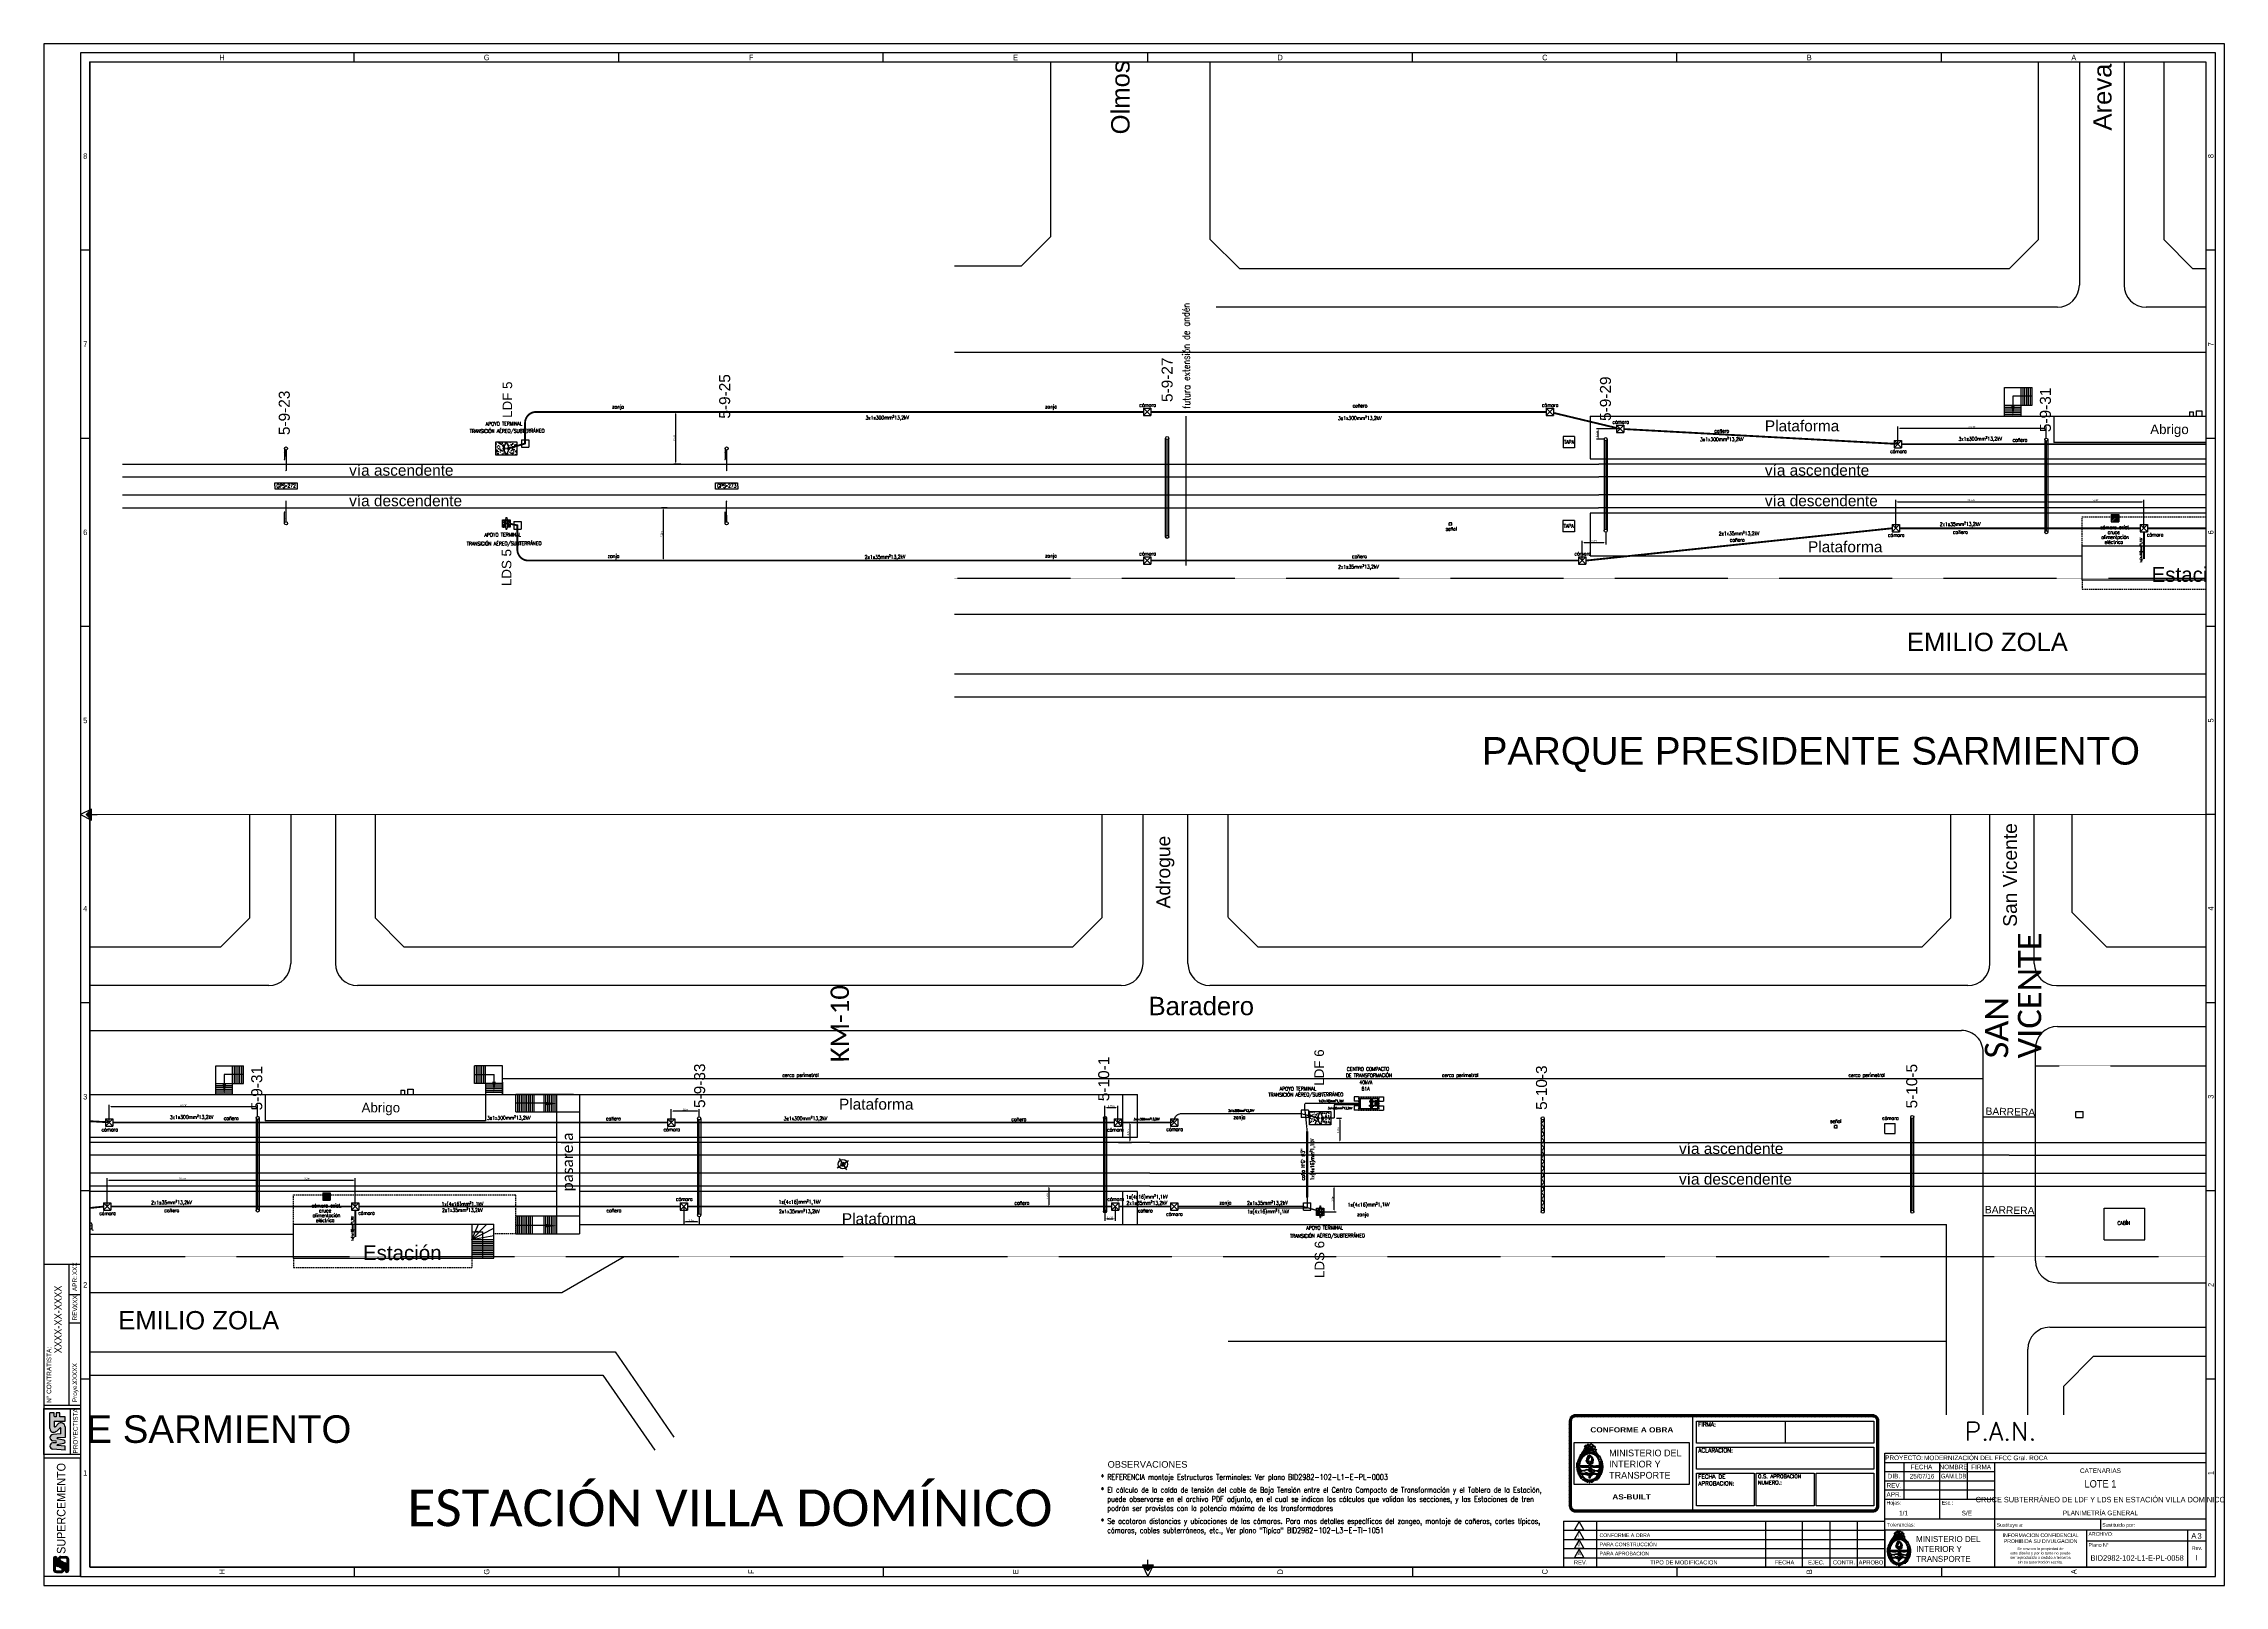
# Paper-space layout 'lámina 1' of a CAD drawing. Header units: millimetres. Extents: x 351 to 1539, y 175 to 1015.
# The model-space entities are those that its viewports show. They can reach past a viewport. Long polylines and large blocks are cut down to what shows.
import ezdxf
from ezdxf.enums import TextEntityAlignment as Align

# ---------------------------------------------------------------- set-up
doc = ezdxf.new("R2010")
doc.units = ezdxf.units.MM
doc.linetypes.add('DIVIDE', pattern=[1.25, 0.5, -0.25, 0, -0.25, 0, -0.25])
doc.linetypes.add('HIDDEN2', pattern=[4.7625, 3.175, -1.5875])
for name, color, linetype in [('0_FORMATO', 7, 'Continuous'), ('C142', 142, 'Continuous'), ('CALLES', 8, 'Continuous'), ('E4_ESQUEMAS', 2, 'Continuous'), ('EDIFICIOS', 8, 'Continuous'), ('LINEA02', 8, 'Continuous'), ('M_DIM', 1, 'Continuous'), ('n° de postación', 1, 'Continuous'), ('postes catenaria', 4, 'Continuous'), ('progresivas', 7, 'Continuous'), ('pórticos', 4, 'Continuous'), ('SEMI', 4, 'HIDDEN2'), ('textos', 7, 'Continuous'), ('Textos catenaria', 7, 'Continuous'), ('TITULO', 8, 'DIVIDE'), ('vías', 8, 'Continuous')]:
    doc.layers.add(name, color=color, linetype=linetype)
doc.styles.add('ARIAL', font='arial.ttf', dxfattribs={"width": 0.7})
doc.styles.add('progresivas', font='calibri.ttf')
doc.styles.add('ROMAN_SIMPLEX', font='ROMANS')
doc.styles.add('ROMANS', font='arial.ttf', dxfattribs={"width": 0.7})
doc.styles.add('SIMPLEX', font='simplex.shx', dxfattribs={"width": 0.75})
doc.styles.add('STYLE1', font='arial.ttf')
doc.styles.add('TEXTO_SELLO', font='')
doc.styles.get('TEXTO_SELLO').set_extended_font_data('Arial Black', bold=True)
doc.dimstyles.new('ISO-25', dxfattribs={"dimtxt": 0.25, "dimasz": 0.25, "dimexe": 0.25, "dimexo": 0.1, "dimgap": 0.05, "dimtad": 1, "dimtxsty": 'Standard', "dimcen": 0.25, "dimadec": 0, "dimazin": 0, "dimtfac": 1, "dimtmove": 0, "dimatfit": 3, "dimfxl": 1, "dimarcsym": 0})
pattern_1 = [(50, (-2624.04677, -773.78864), (0.45546167, -0.039847714), [0.047625, -0.523875]), (355, (-2624.04677, -773.78864), (-0.088107065, 0.47764161), [0.0381, -0.4191]), (100.451, (-2624.0088, -773.79196), (0.367356254, 0.43779172), [0.040475, -0.445225]), (46.1842, (-2624.04677, -773.66164), (0.6776976, -0.10510582), [0.0714375, -0.7858125]), (96.6356, (-2623.9903, -773.6704), (0.59351059, 0.61856389), [0.0607125, -0.6678375]), (351.184, (-2624.0468, -773.66164), (0.59351151, 0.6185628), [0.05715, -0.62865]), (21, (-2623.98327, -773.6934), (0.3790372, -0.255663796), [0.047625, -0.523875]), (326, (-2623.98327, -773.6934), (0.15450507, 0.460469915), [0.0381, -0.4191]), (71.4514, (-2623.9517, -773.7147), (0.53354123, 0.204807144), [0.040475, -0.445225]), (37.5, (-2624.04677, -773.78864), (0.007721508, 0.211387597), [0, -0.41402, 0, -0.42545, 0, -0.4206875]), (7.5, (-2624.04677, -773.78864), (0.167049156, 0.250451437), [0, -0.24257, 0, -0.404495, 0, -0.1603375]), (327.5, (-2624.18837, -773.78864), (0.338976488, -0.01432186), [0, -0.15875, 0, -0.4953, 0, -0.657225]), (317.5, (-2624.25187, -773.78864), (0.370322953, 0.063566228), [0, -0.206375, 0, -0.32893, 0, -0.466725])]

# ---------------------------------------------------------------- blocks, each defined once
blk = doc.blocks.new('*X3')
at = {"color": 0}
for p, q in [((95.7, 17.5), (98.6, 20.5)), ((95.8, 17.4), (98.6, 20.3)), ((95.8, 17.4), (98.6, 20.1)), ((95.9, 17.3), (98.6, 20)), ((96, 17.2), (98.6, 19.8)), ((96.1, 17.1), (98.6, 19.6)), ((96.2, 17), (98.6, 19.4)), ((96.3, 16.9), (98.6, 19.2)), ((96.4, 16.8), (98.6, 19.1)), ((96.5, 16.7), (98.6, 18.9)), ((96.6, 16.7), (98.6, 18.7)), ((96.6, 16.6), (98.6, 18.5)), ((96.7, 16.5), (98.6, 18.4)), ((96.8, 16.4), (98.6, 18.2)), ((96.9, 16.3), (98.6, 18)), ((97, 16.2), (98.6, 17.8)), ((97.1, 16.1), (98.6, 17.7)), ((97.2, 16), (98.6, 17.5)), ((97.3, 15.9), (98.6, 17.3)), ((97.3, 15.9), (98.6, 17.1)), ((97.4, 15.8), (98.6, 16.9)), ((97.5, 15.7), (98.6, 16.8)), ((97.6, 15.6), (98.6, 16.6)), ((97.7, 15.5), (98.6, 16.4)), ((97.8, 15.4), (98.6, 16.2)), ((97.9, 15.3), (98.6, 16.1)), ((98, 15.2), (98.6, 15.9)), ((98.1, 15.1), (98.6, 15.7)), ((98.1, 15.1), (98.6, 15.5)), ((98.2, 15), (98.6, 15.4)), ((98.3, 14.9), (98.6, 15.2)), ((98.4, 14.8), (98.6, 15)), ((98.5, 14.7), (98.6, 14.8)), ((98.6, 14.6), (98.6, 14.6))]:
    blk.add_line(p, q, dxfattribs=at)
blk = doc.blocks.new('*X4')
at = {"color": 0}
for p, q in [((95.7, 17.5), (98.6, 20.5)), ((95.8, 17.4), (98.6, 20.3)), ((95.8, 17.4), (98.6, 20.1)), ((95.9, 17.3), (98.6, 20)), ((96, 17.2), (98.6, 19.8)), ((96.1, 17.1), (98.6, 19.6)), ((96.2, 17), (98.6, 19.4)), ((96.3, 16.9), (98.6, 19.2)), ((96.4, 16.8), (98.6, 19.1)), ((96.5, 16.7), (98.6, 18.9)), ((96.6, 16.7), (98.6, 18.7)), ((96.6, 16.6), (98.6, 18.5)), ((96.7, 16.5), (98.6, 18.4)), ((96.8, 16.4), (98.6, 18.2)), ((96.9, 16.3), (98.6, 18)), ((97, 16.2), (98.6, 17.8)), ((97.1, 16.1), (98.6, 17.7)), ((97.2, 16), (98.6, 17.5)), ((97.3, 15.9), (98.6, 17.3)), ((97.3, 15.9), (98.6, 17.1)), ((97.4, 15.8), (98.6, 16.9)), ((97.5, 15.7), (98.6, 16.8)), ((97.6, 15.6), (98.6, 16.6)), ((97.7, 15.5), (98.6, 16.4)), ((97.8, 15.4), (98.6, 16.2)), ((97.9, 15.3), (98.6, 16.1)), ((98, 15.2), (98.6, 15.9)), ((98.1, 15.1), (98.6, 15.7)), ((98.1, 15.1), (98.6, 15.5)), ((98.2, 15), (98.6, 15.4)), ((98.3, 14.9), (98.6, 15.2)), ((98.4, 14.8), (98.6, 15)), ((98.5, 14.7), (98.6, 14.8)), ((98.6, 14.6), (98.6, 14.6))]:
    blk.add_line(p, q, dxfattribs=at)
blk = doc.blocks.new('ISO_A0')
at = {"color": 7}
for p, q in [((-576, 410.1), (-576, 2.6)), ((577, 410.1), (-576, 410.1)), ((577, -409.9), (577, 410.1)), ((-576, -2.4), (-576, -409.9)), ((-576, -409.9), (-2, -409.9)), ((3, -409.9), (577, -409.9))]:
    blk.add_line(p, q, dxfattribs=at)
at = {"color": 254}
for p, q in [((-431.9, 410.1), (-431.9, 415.1)), ((-287.8, 410.1), (-287.8, 415.1)), ((-143.7, 410.1), (-143.7, 415.1)), ((0.5, 410.1), (0.5, 415.1)), ((144.6, 410.1), (144.6, 415.1)), ((288.7, 410.1), (288.7, 415.1)), ((432.8, 410.1), (432.8, 415.1)), ((-576, 307.6), (-581, 307.6)), ((582, 307.6), (577, 307.6)), ((-576, 205.1), (-581, 205.1)), ((582, 205.1), (577, 205.1)), ((-576, 102.6), (-581, 102.6)), ((582, 102.6), (577, 102.6)), ((-575, 3.1), (-581, 0.1)), ((-581, 0.1), (-575, -2.9)), ((-575, 3.1), (-578, 0.1)), ((-578, 0.1), (-575, -2.9)), ((-575, -2.9), (-575, 3.1)), ((-575, 0.1), (-572, 0.1)), ((582, 0.1), (577, 0.1)), ((-576, -102.4), (-581, -102.4)), ((582, -102.4), (577, -102.4)), ((-576, -204.9), (-581, -204.9)), ((582, -204.9), (577, -204.9)), ((-576, -307.4), (-581, -307.4)), ((582, -307.4), (577, -307.4)), ((-431.9, -409.9), (-431.9, -414.9)), ((-287.8, -409.9), (-287.8, -414.9)), ((-143.7, -409.9), (-143.7, -414.9)), ((3.5, -408.9), (-2.5, -408.9)), ((-2.5, -408.9), (0.5, -411.9)), ((-2.5, -408.9), (0.5, -414.9)), ((0.5, -408.9), (0.5, -405.9)), ((0.5, -411.9), (3.5, -408.9)), ((0.5, -414.9), (3.5, -408.9)), ((144.6, -409.9), (144.6, -414.9)), ((288.7, -409.9), (288.7, -414.9)), ((432.8, -409.9), (432.8, -414.9))]:
    blk.add_line(p, q, dxfattribs=at)
for points in [[(-601, 420.1), (-601, -419.9), (587, -419.9), (587, 420.1)], [(-581, 415.1), (-581, -414.9), (582, -414.9), (582, 415.1)]]:
    blk.add_lwpolyline(points, close=True, dxfattribs=at)
blk.add_blockref('*X3', (-673.6, -17.5), dxfattribs=at)
at = {"color": 254, "rotation": 90}
blk.add_blockref('*X4', (18.1, -507.5), dxfattribs=at)
at = {"color": 254}
for s, p in [('H', (-504, 412.6)), ('G', (-359.8, 412.6)), ('F', (-215.7, 412.6)), ('E', (-71.6, 412.6)), ('D', (72.5, 412.6)), ('C', (216.7, 412.6)), ('B', (360.8, 412.6)), ('A', (504.9, 412.6)), ('8', (-578.5, 358.9)), ('7', (-578.5, 256.4)), ('6', (-578.5, 153.9)), ('5', (-578.5, 51.4)), ('4', (-578.5, -51.1)), ('3', (-578.5, -153.6)), ('2', (-578.5, -256.1)), ('1', (-578.5, -358.6))]:
    blk.add_text(s, height=3, dxfattribs=at).set_placement(p, align=Align.MIDDLE)
for s, p in [('8', (579.5, 358.9)), ('7', (579.5, 256.4)), ('6', (579.5, 153.9)), ('5', (579.5, 51.4)), ('4', (579.5, -51.1)), ('3', (579.5, -153.6)), ('2', (579.5, -256.1)), ('1', (579.5, -358.6)), ('H', (-504, -412.4)), ('G', (-359.8, -412.4)), ('F', (-215.7, -412.4)), ('E', (-71.6, -412.4)), ('D', (72.5, -412.4)), ('C', (216.7, -412.4)), ('B', (360.8, -412.4)), ('A', (504.9, -412.4))]:
    blk.add_text(s, height=3, rotation=90, dxfattribs=at).set_placement(p, align=Align.MIDDLE)
blk = doc.blocks.new('A$C1FFA7F0F')
h = blk.add_hatch(color=20)
h.paths.add_polyline_path([(9.2, 13.9), (9.6, 13.9, -1), (9.6, 13.4), (9.2, 13.4, 0.273167), (6.7, 12), (5.3, 9.5, -0.273167), (3.5, 8.5), (3.1, 8.5, 1), (3.1, 6.4), (9, 6.4, 0.414214), (10.7, 8), (10.7, 10.7, 0.761103), (7.8, 11.3), (6.5, 8.9, -0.273167), (3.5, 7.2), (3.1, 7.2, -1), (3.1, 7.7), (3.5, 7.7, 0.273167), (6, 9.1), (7.4, 11.6, -0.273167), (9.2, 12.6), (9.6, 12.6, 1), (9.6, 14.7), (3.7, 14.7, 0.414214), (2, 13.1), (2, 10.5, 0.761103), (4.9, 9.8), (6.2, 12.2, -0.273167)])
h.paths.add_polyline_path([(5.4, 12.5), (4.1, 10.2, -0.777391), (2.9, 10.5), (2.9, 13.1, -0.414214), (3.7, 13.8), (5.8, 13.8, -0.658298), (6, 13.4, 0.064981)], flags=16)
h.paths.add_polyline_path([(9.8, 10.6), (9.8, 8, -0.414214), (9, 7.3), (6.9, 7.3, -0.658298), (6.7, 7.7, 0.064981), (7.3, 8.6), (8.6, 10.9, -0.777391)], flags=16)
at = {"color": 254}
for p, q in [((2, 13.1), (2, 10.5)), ((2.9, 13.1), (2.9, 10.5)), ((9.6, 14.7), (3.7, 14.7)), ((5.8, 13.8), (3.7, 13.8)), ((4.1, 10.2), (5.4, 12.5)), ((4.9, 9.8), (6.2, 12.2)), ((5.3, 9.5), (6.7, 12)), ((9.2, 13.9), (9.6, 13.9)), ((9.2, 13.4), (9.6, 13.4)), ((9.2, 12.6), (9.6, 12.6)), ((3.5, 8.5), (3.1, 8.5)), ((3.5, 7.7), (3.1, 7.7)), ((3.5, 7.2), (3.1, 7.2)), ((3.1, 6.4), (9, 6.4)), ((6, 9.1), (7.4, 11.6)), ((6.5, 8.9), (7.8, 11.3)), ((6.9, 7.3), (9, 7.3)), ((8.6, 10.9), (7.3, 8.6)), ((9.8, 8), (9.8, 10.6)), ((10.7, 10.7), (10.7, 8))]:
    blk.add_line(p, q, dxfattribs=at)
for centre, radius, start, end in [((3.7, 13.1), 1.65, 90, 180), ((3.7, 13.1), 0.75, 90, 180), ((9.1, 10.5), 4.28, 136.5731, 151.4653), ((5.8, 13.6), 0.25, 316.5731, 90), ((9.2, 10.6), 3.33, 90, 151.1143), ((9.2, 10.6), 2.83, 90, 151.1143), ((9.2, 10.6), 2.03, 90, 151.1143), ((9.2, 10.6), 1.53, 2.0149, 151.1143), ((9.6, 13.7), 1.05, 270, 90), ((9.6, 13.7), 0.25, 270, 90), ((3.5, 10.5), 1.53, 177.9851, 331.1143), ((3.1, 7.4), 1.05, 90, 270), ((3.1, 7.4), 0.25, 90, 270), ((3.5, 10.5), 0.631, 180, 331.4448), ((3.5, 10.5), 2.03, 270, 331.1143), ((3.5, 10.5), 2.83, 270, 331.1143), ((3.5, 10.5), 3.33, 270, 331.1143), ((6.9, 7.5), 0.25, 136.5731, 270), ((3.6, 10.6), 4.28, 316.5731, 331.4653), ((9.2, 10.6), 0.631, 0, 151.4448), ((9, 8), 1.65, 270, 0), ((9, 8), 0.75, 270, 0)]:
    blk.add_arc(centre, radius, start, end, dxfattribs=at)
blk = doc.blocks.new('A$C4AE07E70')
blk.add_hatch(color=160).paths.add_polyline_path([(15.5, 14.3), (18.1, 14.3), (18.1, 8.3), (20.5, 8.3), (20.5, 11.2), (22.7, 11.2), (22.7, 13.2), (20.5, 13.2), (20.5, 13.9, -0.414214), (20.9, 14.3), (22.7, 14.3), (22.7, 16.6), (14.1, 16.6, 0.665978), (12.6, 13.1), (14.4, 11.3, -0.665978), (14.1, 10.6), (11.3, 10.6), (10.9, 15.1, 0.906345), (7.5, 15.1), (7.3, 13.5, -0.898012), (6.4, 13.5), (6.3, 15.1, 0.906345), (2.9, 15.1), (2.3, 8.3), (4.6, 8.3), (4.8, 12.6, -0.872619), (5.2, 12.7), (6, 9, 0.79913), (7.7, 9), (8.5, 12.7, -0.872619), (9, 12.6), (9.2, 8.3), (15, 8.3, 0.665048), (16.6, 12.2), (15.1, 13.6, -0.665048)])
at = {"color": 254}
for p, q in [((2.3, 8.3), (2.9, 15.1)), ((4.6, 8.3), (4.8, 12.6)), ((6, 9), (5.2, 12.7)), ((6.4, 13.5), (6.3, 15.1)), ((7.3, 13.5), (7.5, 15.1)), ((7.7, 9), (8.5, 12.7)), ((9.2, 8.3), (9, 12.6)), ((11.3, 10.6), (10.9, 15.1)), ((14.4, 11.3), (12.6, 13.1)), ((14.1, 16.6), (22.7, 16.6)), ((15.1, 13.6), (16.6, 12.2)), ((18.1, 14.3), (15.5, 14.3)), ((18.1, 14.3), (18.1, 8.3)), ((20.5, 13.2), (20.5, 13.9)), ((22.7, 13.2), (20.5, 13.2)), ((20.9, 14.3), (22.7, 14.3)), ((22.7, 14.3), (22.7, 16.6)), ((22.7, 11.2), (22.7, 13.2)), ((2.3, 8.3), (4.6, 8.3)), ((15, 8.3), (9.2, 8.3)), ((11.3, 10.6), (14.1, 10.6)), ((18.1, 8.3), (20.5, 8.3)), ((20.5, 8.3), (20.5, 11.2)), ((20.5, 11.2), (22.7, 11.2))]:
    blk.add_line(p, q, dxfattribs=at)
for centre, radius, start, end in [((4.6, 14.9), 1.7, 6.1516, 174.9013), ((5, 12.6), 0.215, 12.7412, 177.1754), ((6.9, 13.5), 0.445, 186.1516, 353.8484), ((9.2, 14.9), 1.7, 5.0987, 173.8484), ((8.8, 12.6), 0.215, 2.8246, 167.2588), ((14.1, 14.6), 2.05, 90, 224.651), ((15.5, 13.9), 0.43, 90, 224.5033), ((15, 10.6), 2.25, 270, 44.5033), ((20.9, 13.9), 0.43, 90, 180), ((6.9, 9.2), 0.849, 192.7412, 347.2588), ((14.1, 11), 0.426, 270, 44.651)]:
    blk.add_arc(centre, radius, start, end, dxfattribs=at)
blk = doc.blocks.new('Logo MSF y Supercemento')
at = {"color": 254}
for p, q in [((66.3, 20), (91.3, 20)), ((66.3, 0), (66.3, 20)), ((91.3, 20), (91.3, 0)), ((66.3, 5.5), (91.3, 5.5)), ((91.3, 0), (66.3, 0))]:
    blk.add_line(p, q, dxfattribs=at)
blk.add_lwpolyline([(64.3, 0), (64.3, 20), (0, 20), (0, 0)], close=True, dxfattribs=at)
for name, p in [('A$C1FFA7F0F', (0, 0)), ('A$C4AE07E70', (66.3, 0))]:
    blk.add_blockref(name, p)
at = {"color": 254, "style": 'ARIAL', "width": 0.9}
blk.add_text('SUPERCEMENTO', height=4.66, dxfattribs=at).set_placement((36.9, 10.5), align=Align.MIDDLE_CENTER)
at = {"color": 254, "style": 'STYLE1'}
blk.add_text('PROYECTISTA', height=2.5, dxfattribs=at).set_placement((66.8, 1.5))
blk = doc.blocks.new('ROTULO_CARATULA')
at = {"layer": '0_FORMATO', "color": 255}
for p, q in [((0, 0), (0, 62)), ((0, 52), (60, 52)), ((10.6, 37), (10.6, 57)), ((30, 37), (30, 57)), ((45, 37), (45, 57)), ((60, 0), (60, 57)), ((0, 47), (60, 47)), ((0, 42), (60, 42)), ((0, 37), (60, 37)), ((30, 26), (30, 37)), ((175, 26), (0, 26)), ((117.5, 26), (117.5, 20)), ((175, 20), (0, 20)), ((0, 19.4), (0, 0)), ((60, 0), (60, 19.2)), ((110, 20), (110, 0)), ((175, 14), (110, 14)), ((165, 20), (165, 0)), ((0, 0), (175, 0))]:
    blk.add_line(p, q, dxfattribs=at)
at = {"layer": '0_FORMATO', "color": 7}
for p, q in [((0, 62), (175, 62)), ((0, 57), (175, 57))]:
    blk.add_line(p, q, dxfattribs=at)
at = {"layer": '0_FORMATO', "color": 253}
for p, q in [((0, 19.9), (0, 17.7)), ((2.2, 11.9), (2.3, 12.2)), ((2.2, 11.7), (2.2, 11.9)), ((2.3, 12.2), (2.4, 12.4)), ((2.4, 12.4), (2.5, 12.6)), ((2.5, 12.6), (2.6, 12.8)), ((2.6, 12.8), (2.7, 13.1)), ((2.7, 13.1), (2.8, 13.3)), ((2.8, 13.3), (3, 13.5)), ((3, 13.5), (3.1, 13.8)), ((3.1, 13.8), (3.2, 14)), ((3.2, 14), (3.3, 14.2)), ((3.3, 14.2), (3.4, 14.4)), ((3.4, 14.4), (3.6, 14.6)), ((3.6, 14.6), (3.7, 14.9)), ((3.7, 14.9), (3.8, 15.1)), ((3.8, 15.1), (4, 15.3)), ((4, 15.3), (4.1, 15.5)), ((4.1, 15.5), (4.3, 15.7)), ((4.3, 15.7), (4.4, 16)), ((4.4, 16), (4.6, 16.2)), ((4.6, 16.2), (4.7, 16.4)), ((4.7, 16.4), (4.9, 16.6)), ((4.9, 16.6), (5, 16.8)), ((5, 16.8), (5.2, 17)), ((5.2, 18.2), (6, 19.1)), ((5.4, 18), (5.2, 18.2)), ((5.2, 17.4), (5.4, 17.7)), ((5.2, 17), (5.3, 17.2)), ((5.3, 17.2), (5.5, 17.4)), ((5.5, 17.9), (5.4, 18)), ((5.4, 17.7), (5.5, 17.8)), ((5.5, 17.8), (5.5, 17.9)), ((6, 19.1), (6.3, 19)), ((6.3, 19), (6.4, 19.1)), ((6.4, 19.1), (6.6, 19.3)), ((6.6, 19.3), (7.4, 18.8)), ((7.4, 18.8), (7.7, 19.3)), ((7.7, 19.3), (7.9, 18.8)), ((7.9, 18.8), (8.2, 19.6)), ((8.2, 19.6), (9.6, 19.1)), ((9.6, 19.1), (9.3, 18.2)), ((9.3, 18.2), (10.4, 18.2)), ((10.4, 18.2), (10.1, 16.6)), ((10.1, 16.6), (10.4, 16.7)), ((10.4, 16.7), (10.7, 16.8)), ((10.7, 16.8), (10.9, 16.9)), ((10.8, 16.6), (10.7, 16.4)), ((10.7, 16.4), (10.7, 16.2)), ((10.7, 16.2), (10.8, 16)), ((11, 17), (10.8, 16.8)), ((10.8, 16.8), (10.8, 16.6)), ((10.8, 16), (10.8, 15.8)), ((10.8, 15.8), (10.9, 15.6)), ((10.9, 15.6), (11, 15.4)), ((11, 15.4), (11.2, 15.2)), ((11.2, 15.2), (11.3, 14.9)), ((11.3, 14.9), (11.5, 14.7)), ((11.5, 14.7), (11.6, 14.5)), ((11.6, 14.5), (11.8, 14.2)), ((11.8, 14.2), (12, 14)), ((12, 14), (12.2, 13.8)), ((12.2, 13.8), (12.3, 13.6)), ((12.3, 13.6), (12.5, 13.4)), ((12.5, 13.4), (12.7, 13.2)), ((12.7, 13.2), (12.8, 13)), ((12.8, 13), (12.9, 12.8)), ((12.9, 12.8), (13, 12.6)), ((13, 12.6), (13.1, 12.5)), ((13.1, 12.5), (13.2, 12.3)), ((13.2, 12.3), (13.3, 12.1)), ((13.3, 12.1), (13.4, 11.9)), ((1.6, 9.3), (1.7, 9.6)), ((1.6, 9.1), (1.6, 9.3)), ((1.6, 8.8), (1.6, 9.1)), ((1.6, 8.6), (1.6, 8.8)), ((1.6, 8.3), (1.6, 8.6)), ((1.6, 8.1), (1.6, 8.3)), ((1.6, 7.8), (1.6, 8.1)), ((1.6, 7.6), (1.6, 7.8)), ((1.7, 7.3), (1.6, 7.6)), ((1.7, 10), (1.8, 10.3)), ((1.7, 9.8), (1.7, 10)), ((1.7, 9.6), (1.7, 9.8)), ((1.7, 7.1), (1.7, 7.3)), ((1.8, 6.8), (1.7, 7.1)), ((1.8, 10.5), (1.9, 10.8)), ((1.8, 10.3), (1.8, 10.5)), ((1.8, 6.6), (1.8, 6.8)), ((1.9, 6.3), (1.8, 6.6)), ((1.9, 11), (2, 11.2)), ((1.9, 10.8), (1.9, 11)), ((1.9, 6.1), (1.9, 6.3)), ((2, 5.8), (1.9, 6.1)), ((2, 11.2), (2.1, 11.5)), ((2.1, 5.6), (2, 5.8)), ((2.1, 11.5), (2.2, 11.7)), ((2.2, 5.3), (2.1, 5.6)), ((2.3, 5.1), (2.2, 5.3)), ((2.4, 4.8), (2.3, 5.1)), ((2.6, 4.5), (2.4, 4.8)), ((2.7, 4.3), (2.6, 4.5)), ((2.8, 4.1), (2.7, 4.3)), ((3, 3.8), (2.8, 4.1)), ((3.1, 3.6), (3, 3.8)), ((3.3, 3.4), (3.1, 3.6)), ((3.4, 3.2), (3.3, 3.4)), ((3.6, 3), (3.4, 3.2)), ((3.8, 2.8), (3.6, 3)), ((4, 2.6), (3.8, 2.8)), ((4.2, 2.4), (4, 2.6)), ((4.4, 2.2), (4.2, 2.4)), ((4.7, 2), (4.4, 2.2)), ((4.9, 1.9), (4.7, 2)), ((5.1, 1.7), (4.9, 1.9)), ((5.4, 1.6), (5.1, 1.7)), ((5.6, 1.5), (5.4, 1.6)), ((8.5, 1.8), (5.5, 2.1)), ((5.5, 2.1), (6.8, 1.3)), ((5.8, 1.4), (5.6, 1.5)), ((6.1, 1.3), (5.8, 1.4)), ((6.3, 1.3), (6.1, 1.3)), ((6.6, 1.3), (6.3, 1.3)), ((6.8, 1.3), (6.6, 1.3)), ((6.8, 1.3), (8.5, 1.8)), ((7.1, 1.3), (6.8, 1.3)), ((7.3, 1.2), (7.1, 1.3)), ((7.5, 1), (7.3, 1.2)), ((7.5, 0.8), (7.5, 1)), ((7.7, 0.5), (7.5, 0.8)), ((8.2, 1.3), (7.7, 0.5)), ((9.6, 1.6), (8.2, 1.3)), ((10.4, 2.6), (8.8, 1.8)), ((8.8, 1.8), (9.6, 1.6)), ((10.1, 1.8), (10.4, 2.6)), ((10.4, 1.9), (10.1, 1.8)), ((10.6, 2), (10.4, 1.9)), ((10.8, 2.1), (10.6, 2)), ((11, 2.3), (10.8, 2.1)), ((11.2, 2.4), (11, 2.3)), ((11.4, 2.5), (11.2, 2.4)), ((11.6, 2.7), (11.4, 2.5)), ((11.8, 2.9), (11.6, 2.7)), ((12, 3), (11.8, 2.9)), ((12.1, 3.2), (12, 3)), ((12.3, 3.4), (12.1, 3.2)), ((12.4, 3.6), (12.3, 3.4)), ((12.6, 3.8), (12.4, 3.6)), ((12.7, 4), (12.6, 3.8)), ((12.8, 4.2), (12.7, 4)), ((13, 4.4), (12.8, 4.2)), ((13.1, 4.6), (13, 4.4)), ((13.2, 4.8), (13.1, 4.6)), ((13.3, 5), (13.2, 4.8)), ((13.4, 5.3), (13.3, 5)), ((13.4, 11.9), (13.5, 11.6)), ((13.5, 5.5), (13.4, 5.3)), ((13.5, 11.6), (13.6, 11.4)), ((13.6, 5.7), (13.5, 5.5)), ((13.6, 11.4), (13.7, 11.2)), ((13.7, 6.2), (13.6, 6)), ((13.6, 6), (13.6, 5.7)), ((13.7, 11.2), (13.7, 10.9)), ((13.7, 10.9), (13.8, 10.7)), ((13.8, 6.4), (13.7, 6.2)), ((13.8, 10.7), (13.8, 10.5)), ((13.8, 10.5), (13.9, 10.2)), ((13.9, 6.9), (13.8, 6.7)), ((13.8, 6.7), (13.8, 6.4)), ((13.9, 10.2), (13.9, 10)), ((13.9, 10), (14, 9.7)), ((14, 7.7), (13.9, 7.4)), ((13.9, 7.4), (13.9, 7.2)), ((13.9, 7.2), (13.9, 6.9)), ((14, 9.7), (14, 9.5)), ((14, 9.5), (14, 9.2)), ((14, 9.2), (14, 9)), ((14, 9), (14, 8.7)), ((14, 8.7), (14, 8.5)), ((14, 8.5), (14, 8.2)), ((14, 8.2), (14, 7.9)), ((14, 7.9), (14, 7.7))]:
    blk.add_line(p, q, dxfattribs=at)
at = {"layer": '0_FORMATO'}
blk.add_line((60, 19.2), (60, 21.6), dxfattribs=at)
at = {"layer": '0_FORMATO', "color": 253}
for points in [[(0, 19.9), (0, 19.9)], [(2.2, 12.2), (2.2, 11.9), (2.2, 11.6), (2.2, 11.4), (2.3, 11.2), (2.5, 11.1), (2.7, 10.9), (2.5, 11.4), (3.3, 11.1), (2.2, 12.2)], [(3.3, 14.4), (3.1, 14.1), (3, 13.9), (2.8, 13.6), (2.7, 13.4), (2.6, 13.1), (2.6, 12.8), (2.5, 12.6), (2.5, 12.3), (2.5, 12), (2.6, 12.2), (2.7, 12.4), (2.9, 12.6), (3, 12.9), (3.1, 13.1), (3.2, 13.4), (3.3, 13.7), (3.3, 13.9), (3.3, 14.2), (3.3, 14.4)], [(2.7, 8.9), (7.4, 8.9), (7.4, 10), (7.2, 10.1), (7.1, 10.3), (6.9, 10.4), (6.8, 10.6), (6.7, 10.8), (6.6, 11), (6.5, 11.2), (6.5, 11.4), (6.4, 11.7), (6.4, 11.9), (6.4, 12.1), (6.4, 12.4), (6.4, 12.6), (6.5, 12.8), (6.6, 13), (6.6, 13.2), (6.8, 13.3), (6.9, 13.5), (7.1, 13.6), (7.2, 13.7), (7.4, 13.8), (7.7, 13.8), (7.9, 13.8), (8.1, 13.7), (8.3, 13.7), (8.5, 13.6), (8.6, 13.4), (8.8, 13.3), (8.9, 13.2), (9, 13), (9.1, 12.8), (9.2, 12.6), (9.3, 12.4), (9.3, 12.2), (9.4, 12), (9.4, 11.8), (9.4, 11.6), (9.3, 11.4), (9.3, 11.2), (9.2, 11), (9.1, 10.8), (9, 10.6), (8.9, 10.5), (8.8, 10.3), (8.6, 10.2), (8.4, 10.1), (8.2, 10), (8.2, 8.9), (12.6, 8.9), (12.6, 9.2), (12.6, 9.5), (12.6, 9.7), (12.5, 10), (12.5, 10.2), (12.5, 10.4), (12.4, 10.7), (12.4, 10.9), (12.3, 11.1), (12.3, 11.3), (12.2, 11.5), (12.1, 11.7), (12, 11.9), (12, 12.1), (11.9, 12.3), (11.8, 12.4), (11.7, 12.6), (11.6, 12.8), (11.5, 12.9), (11.4, 13.1), (11.3, 13.2), (11.2, 13.3), (11.1, 13.5), (10.9, 13.6), (10.8, 13.7), (10.7, 13.8), (10.6, 13.9), (10.4, 14), (10.3, 14.1), (10.1, 14.2), (10, 14.3), (9.9, 14.4), (9.7, 14.4), (9.6, 14.5), (9.4, 14.6), (9.3, 14.6), (9.1, 14.7), (9, 14.7), (8.8, 14.7), (8.7, 14.8), (8.5, 14.8), (8.3, 14.8), (8.2, 14.8), (8, 14.8), (7.9, 14.8), (7.7, 14.8), (7.6, 14.8), (7.4, 14.8), (7.2, 14.8), (7.1, 14.7), (6.9, 14.7), (6.8, 14.7), (6.6, 14.6), (6.5, 14.6), (6.3, 14.5), (6.2, 14.5), (6, 14.4), (5.9, 14.3), (5.7, 14.2), (5.6, 14.1), (5.4, 14.1), (5.3, 14), (5.1, 13.9), (5, 13.7), (4.9, 13.6), (4.7, 13.5), (4.6, 13.4), (4.5, 13.3), (4.3, 13.1), (4.2, 13), (4.1, 12.8), (4, 12.7), (3.9, 12.5), (3.8, 12.3), (3.7, 12.2), (3.6, 12), (3.5, 11.8), (3.4, 11.6), (3.3, 11.4), (3.2, 11.2), (3.2, 11), (3.1, 10.8), (3, 10.6), (3, 10.4), (2.9, 10.2), (2.9, 9.9), (2.8, 9.7), (2.8, 9.4), (2.8, 9.2), (2.7, 8.9)], [(2.7, 12.2), (3.3, 11.7), (3.3, 12.2), (2.7, 12.2)], [(3, 13.6), (2.9, 13.2), (2.9, 13), (2.9, 12.7), (3.1, 12.5), (3.3, 12.2), (3.2, 12.5), (3.3, 12.7), (3.6, 12.8), (3, 13.6)], [(3.3, 13.3), (3.3, 13), (3.3, 12.9), (3, 12.8), (3.3, 12), (3.5, 12.2), (3.6, 12.5), (3.6, 12.7), (3.6, 12.9), (3.5, 13.1), (3.3, 13.3)], [(3.8, 14.1), (3.8, 13.8), (3.8, 13.7), (3.6, 13.6), (3.3, 13.6), (4.1, 13), (4.7, 14.1), (3.8, 14.1)], [(3.6, 14.7), (3.8, 14.4), (3.6, 14.7)], [(3.8, 15), (3.8, 14.6), (3.7, 14.3), (3.8, 14.1), (3.9, 13.8), (4.1, 13.6), (4.1, 13.9), (4.2, 14.1), (4.3, 14.1), (4.7, 14.1), (4.4, 15), (3.8, 15)], [(4.4, 15.5), (4.7, 13.9), (5.5, 14.7), (4.4, 15.5)], [(4.7, 15.8), (4.7, 14.7), (5.7, 15), (5.5, 15.8), (4.7, 15.8)], [(6.3, 18.8), (5.5, 17.2), (4.9, 17.2), (4.9, 15.5), (5.2, 15.5), (5.4, 15.4), (5.5, 15.3), (5.4, 15.1), (5.2, 15), (5.4, 14.9), (5.7, 14.9), (5.9, 14.9), (6.2, 14.9), (6.5, 14.9), (6.8, 15), (7.1, 15), (7.4, 15.1), (7.7, 15.2), (7.9, 15.3), (8.2, 15.4), (8.4, 15.5), (8.6, 15.6), (8.8, 15.8), (5.7, 15.2), (6.3, 18.8)], [(6, 19.1), (5.2, 18.2), (5.5, 18.2), (5.8, 18.2), (5.9, 18.3), (6, 18.5), (6.1, 18.8), (6, 19.1)], [(5.7, 17.4), (5.5, 16.1), (5.7, 16.3), (5.8, 16.5), (5.9, 16.7), (5.9, 16.9), (5.9, 17.1), (5.7, 17.4)], [(5.7, 16.1), (5.7, 15.2), (6.3, 15.2), (6.3, 16.1), (5.7, 16.1)], [(6.6, 18.2), (6, 16.9), (6.2, 17.1), (6.4, 17.4), (6.5, 17.6), (6.6, 17.9), (6.6, 18.2)], [(6, 16.3), (6.8, 16.3), (6.6, 17.4), (7.7, 17.4), (7.4, 16.6), (8.2, 16.6), (7.9, 17.4), (8.8, 17.4), (8.8, 17), (8.8, 16.8), (9, 16.6), (9.3, 16.3), (9.3, 16.6), (9.2, 16.9), (9.1, 17.1), (9, 17.3), (8.9, 17.5), (8.8, 17.6), (8.6, 17.8), (8.5, 17.9), (8.3, 18), (8.2, 18), (8, 18.1), (7.9, 18.1), (7.7, 18.1), (7.5, 18), (7.4, 18), (7.2, 17.9), (7.1, 17.8), (6.9, 17.7), (6.7, 17.5), (6.6, 17.4), (6.5, 17.2), (6.3, 17), (6.2, 16.8), (6.1, 16.6), (6, 16.3)], [(6, 16.3), (6, 15.5), (6.6, 16.1), (7.4, 15.8), (7.1, 16), (6.9, 16.2), (6.7, 16.3), (6.4, 16.3), (6, 16.3)], [(6.8, 13.3), (7.7, 13), (6.3, 11.1), (9, 10.9), (8.2, 11.1), (9, 11.4), (9, 11.7), (8.9, 12), (8.8, 12.2), (8.8, 12.5), (8.7, 12.7), (8.6, 12.9), (8.4, 13.1), (8.3, 13.2), (8.1, 13.3), (7.9, 13.4), (7.7, 13.4), (7.5, 13.4), (7.2, 13.4), (6.8, 13.3)], [(6.6, 12.5), (6.3, 11.7), (6.6, 12.5)], [(6.5, 15.1), (6.7, 15.1), (6.5, 15.1)], [(8.2, 19.6), (8.1, 19.3), (7.9, 19.1), (7.8, 19.1), (7.6, 19.2), (7.4, 19.3), (6.6, 19.3), (6.7, 19.1), (6.8, 18.9), (7, 18.7), (7.1, 18.6), (7.3, 18.5), (7.5, 18.4), (7.7, 18.4), (7.9, 18.4), (8.2, 18.4), (8.4, 18.4), (8.6, 18.5), (8.9, 18.6), (9.1, 18.6), (9.3, 18.7), (9.6, 18.8), (8.2, 19.6)], [(6.6, 17.4), (6.7, 17.1), (6.8, 16.9), (7, 16.7), (7.1, 16.6), (7.4, 16.5), (7.6, 16.4), (7.9, 16.3), (7.7, 17.4), (6.6, 17.4)], [(6.6, 16.1), (6.6, 15.5), (7.1, 15.5), (6.6, 16.1)], [(6.8, 13.9), (6.6, 12.8), (7.4, 13.9), (6.8, 13.9)], [(6.8, 17.4), (6.8, 16.9), (7.4, 16.9), (7.4, 17.4), (6.8, 17.4)], [(6.8, 12.2), (7.7, 13), (7.3, 13), (7.1, 12.9), (7, 12.8), (6.9, 12.5), (6.8, 12.2)], [(6.9, 18.3), (7, 18.2), (6.9, 18.3)], [(7.4, 15.5), (8.8, 15.8), (8.8, 15), (9, 15.1), (9.3, 15.1), (9.5, 15.2), (9.7, 15.2), (9.9, 15.2), (10.1, 15.2), (10.1, 15.1), (10.2, 14.9), (10.1, 14.7), (10.9, 15), (10.9, 15.5), (10.8, 15.6), (10.6, 15.6), (10.4, 15.7), (10.1, 15.8), (9.9, 15.9), (9.7, 16), (9.5, 16.1), (9.2, 16.2), (9, 16.2), (8.8, 16.3), (8.6, 16.3), (8.4, 16.3), (8.2, 16.3), (8, 16.3), (7.9, 16.2), (7.7, 16.1), (7.6, 15.9), (7.5, 15.8), (7.4, 15.5)], [(7.4, 14.1), (8.2, 13.9), (7.4, 14.1)], [(7.6, 13.8), (7.8, 13.7), (7.6, 13.8)], [(7.7, 16.1), (7.9, 15.8), (7.7, 16.1)], [(7.8, 19.2), (7.8, 19), (7.8, 19.2)], [(7.9, 17.4), (7.9, 16.9), (8.8, 16.9), (8.8, 17.4), (7.9, 17.4)], [(7.9, 13.9), (8.8, 13.3), (7.9, 13.9)], [(8.2, 16.9), (9, 16.3), (8.2, 16.9)], [(8.5, 18.5), (8.5, 18), (9, 18), (8.5, 18.5)], [(8.8, 18), (9.9, 16.3), (9.8, 16.6), (9.6, 16.9), (9.5, 17.2), (9.4, 17.4), (9.2, 17.6), (9, 17.8), (8.8, 18)], [(8.8, 13.3), (8.8, 12), (8.8, 13.3)], [(9, 18.8), (9.3, 15.8), (10.7, 15.5), (10.7, 16.6), (10.1, 16.6), (10.4, 18.2), (9, 18.8)], [(9, 15.2), (10.4, 15), (9, 15.2)], [(9, 12.5), (9.3, 10.3), (9.4, 10.6), (9.5, 10.9), (9.5, 11.2), (9.5, 11.4), (9.4, 11.7), (9.3, 12), (9.2, 12.2), (9, 12.5)], [(9.1, 12.9), (9.2, 12.7), (9.1, 12.9)], [(9.7, 17.2), (9.8, 17.1), (9.7, 17.2)], [(10.1, 14.7), (11.5, 13), (12, 13.6), (12.9, 13), (12.6, 13.9), (11.2, 13.6), (11.2, 13.9), (11.1, 14.2), (10.9, 14.3), (10.7, 14.5), (10.5, 14.6), (10.1, 14.7)], [(10.7, 15), (12, 13.6), (12, 13.9), (11.9, 14.2), (11.8, 14.5), (11.7, 14.6), (11.5, 14.8), (11.3, 14.9), (11, 14.9), (10.7, 15)], [(11.4, 13.8), (11.6, 13.7), (11.4, 13.8)], [(12, 13.6), (11.9, 13.3), (11.8, 13), (11.8, 12.8), (11.9, 12.6), (12, 12.5), (12.3, 12.3), (12.6, 12.2), (12, 11.7), (12.3, 10.9), (13.4, 10.9), (13.1, 13), (12, 13.6)], [(12.2, 12.1), (12.4, 12), (12.2, 12.1)], [(13.1, 12.2), (13.1, 12), (13.1, 11.8), (13.1, 11.5), (13, 11.3), (12.9, 11.1), (12.9, 10.8), (12.9, 10.6), (12.8, 10.4), (12.9, 10.2), (12.9, 10.1), (13, 9.9), (13.2, 9.8), (13.4, 9.8), (12.9, 10.3), (14, 10.3), (13.1, 12.2)], [(12.9, 12.5), (13.1, 12.2), (12.9, 12.5)], [(1.4, 10.3), (1.4, 8.1), (1.6, 8.9), (2.5, 9.2), (2.3, 9.4), (2.2, 9.5), (2.1, 9.6), (2.1, 9.6), (2.2, 9.7), (2.5, 9.8), (1.4, 10.3)], [(6, 11.7), (6.1, 11.4), (6.2, 11.1), (6.3, 10.9), (6.4, 10.7), (6.6, 10.6), (6.8, 10.5), (7.1, 10.4), (7.4, 10.3), (7.4, 8.9), (2.7, 8.9), (2.8, 9.2), (2.8, 9.5), (2.8, 9.7), (2.8, 10), (2.9, 10.3), (2.9, 10.5), (2.8, 10.8), (2.7, 11), (2.6, 11.2), (2.5, 11.4), (2.7, 10.9), (1.9, 11.1), (1.6, 10), (2.2, 10.6), (1.9, 9.2), (2.5, 7.6), (2.7, 8.7), (7.4, 8.7), (7.4, 6.8), (7.9, 8.7), (8.2, 8.7), (8.5, 8.7), (8.7, 8.7), (9, 8.7), (9.3, 8.7), (9.5, 8.7), (9.8, 8.7), (10.1, 8.7), (10.3, 8.7), (10.6, 8.7), (10.9, 8.7), (11.1, 8.7), (11.4, 8.7), (11.6, 8.6), (11.9, 8.6), (12.1, 8.5), (12.4, 8.4), (12.6, 8.3), (12.8, 8.2), (13.1, 8.1), (13.3, 7.9), (13.5, 7.8), (13.7, 7.6), (12.6, 7.8), (12, 4.8), (10.7, 5.1), (11.5, 4.6), (10.1, 2.6), (11.2, 2.6), (12.6, 5.9), (13.7, 5.7), (12.9, 6.2), (12.9, 7.3), (13.7, 6.5), (14, 10.3), (13.1, 8.4), (13.1, 9.5), (12.9, 9.4), (12.6, 9.3), (12.4, 9.2), (12.1, 9.1), (11.8, 9), (11.6, 9), (11.3, 8.9), (11, 8.9), (10.7, 8.9), (10.5, 8.9), (10.2, 8.9), (9.9, 8.9), (9.6, 8.9), (9.3, 8.9), (9, 8.9), (8.8, 8.9), (8.5, 8.9), (8.2, 8.9), (7.9, 8.9), (8.5, 10.6), (7.1, 11.1), (7.1, 10.8), (7, 10.7), (6.9, 10.6), (6.6, 10.6), (6.3, 10.6), (6, 11.7)], [(1.6, 8.9), (1.7, 8.6), (1.8, 8.3), (1.8, 8.1), (2, 7.9), (2.2, 7.7), (2.5, 7.6), (1.9, 8.1), (2.5, 8.9), (1.6, 8.9)], [(1.6, 7.8), (1.6, 6.5), (1.9, 7.3), (2.5, 6.8), (2.5, 7.1), (2.5, 7.3), (2.3, 7.5), (2.2, 7.6), (1.9, 7.7), (1.6, 7.8)], [(1.9, 7.3), (1.6, 6.2), (2.7, 6.2), (1.9, 7.3)], [(1.9, 10.6), (1.9, 10), (2.5, 10), (1.9, 10.6)], [(2.7, 6.8), (1.9, 5.7), (3, 5.4), (2.7, 6.8)], [(1.9, 5.1), (3.3, 4.8), (3, 5.9), (1.9, 5.1)], [(2, 11.8), (2.1, 11.6), (2, 11.8)], [(2.1, 9.7), (2.3, 9.6), (2.1, 9.7)], [(2.1, 8.3), (2.3, 8.2), (2.1, 8.3)], [(2.3, 5.2), (2.4, 5), (2.3, 5.2)], [(2.5, 4.3), (4.4, 3.5), (4.4, 4.8), (4.1, 4.9), (3.8, 5), (3.6, 5), (3.3, 4.9), (3.1, 4.8), (2.9, 4.7), (2.7, 4.5), (2.5, 4.3)], [(2.7, 8.7), (3, 8.6), (3.2, 8.5), (3.5, 8.4), (3.8, 8.4), (4, 8.4), (4.3, 8.3), (4.6, 8.3), (4.9, 8.3), (5.2, 8.3), (5.5, 8.3), (5.7, 8.3), (6, 8.3), (6.3, 8.4), (6.6, 8.4), (6.9, 8.4), (7.1, 8.4), (7.4, 8.4), (7.1, 8.5), (6.9, 8.6), (6.6, 8.6), (6.4, 8.7), (6.1, 8.7), (5.8, 8.7), (5.5, 8.7), (5.2, 8.7), (5, 8.7), (4.7, 8.7), (4.4, 8.7), (4.1, 8.7), (3.8, 8.7), (3.5, 8.7), (3.3, 8.7), (3, 8.7), (2.7, 8.7)], [(2.7, 8.4), (2.8, 8.1), (2.8, 7.9), (2.9, 7.6), (3, 7.4), (3.1, 7.3), (3.3, 7.1), (3.4, 7), (3.6, 7), (3.7, 6.9), (3.9, 6.8), (4.1, 6.8), (4.3, 6.8), (4.5, 6.8), (4.7, 6.8), (4.9, 6.8), (5.2, 6.9), (5.4, 6.9), (5.6, 7), (5.8, 7), (6.1, 7.1), (6.3, 7.1), (6.5, 7.2), (6.7, 7.2), (7, 7.2), (7.2, 7.3), (7.4, 7.3), (7.4, 8.4), (2.7, 8.4)], [(2.7, 7.3), (3, 7), (2.7, 7.3)], [(2.7, 7), (3, 6.8), (2.7, 7)], [(2.7, 4.6), (2.9, 4.3), (3, 4), (3.1, 3.9), (3.3, 3.7), (3.5, 3.6), (3.8, 3.5), (3.7, 3.8), (3.6, 4), (3.5, 4.2), (3.3, 4.3), (3.1, 4.5), (2.7, 4.6)], [(2.8, 10.4), (2.9, 10.2), (2.8, 10.4)], [(3, 6.2), (3.1, 6), (3.3, 5.9), (3.4, 5.8), (3.6, 5.7), (3.9, 5.6), (4.1, 5.5), (4.3, 5.4), (4.6, 5.4), (4.9, 5.3), (5.2, 5.3), (5.5, 5.3), (5.8, 5.3), (6.1, 5.2), (6.4, 5.2), (6.7, 5.2), (7, 5.3), (7.3, 5.3), (7.5, 5.3), (7.8, 5.3), (8.1, 5.3), (8.3, 5.3), (8.6, 5.4), (8.8, 5.4), (8.8, 6.2), (9, 6.1), (9.2, 6), (9.4, 5.9), (9.6, 5.8), (9.8, 5.7), (10, 5.6), (10.2, 5.5), (10.4, 5.4), (10.6, 5.3), (10.8, 5.3), (11, 5.3), (11.2, 5.3), (11.4, 5.3), (11.6, 5.4), (11.8, 5.4), (11.9, 5.6), (12.1, 5.7), (12.2, 5.9), (12.3, 6.2), (12.1, 6.2), (11.8, 6.3), (11.5, 6.3), (11.3, 6.4), (11, 6.4), (10.8, 6.5), (10.5, 6.5), (10.2, 6.6), (10, 6.7), (9.7, 6.7), (9.5, 6.8), (9.2, 6.8), (8.9, 6.8), (8.7, 6.9), (8.4, 6.9), (8.2, 6.9), (7.9, 6.9), (7.6, 6.8), (7.4, 6.8), (8.8, 6.5), (8.4, 6.4), (8.1, 6.4), (7.9, 6.4), (7.7, 6.4), (7.5, 6.6), (7.3, 6.8), (7.1, 7), (3, 6.2)], [(3, 6.2), (4.1, 6.5), (3.8, 6.6), (3.5, 6.6), (3.3, 6.5), (3, 6.2)], [(3, 3.7), (3.3, 2.9), (4.1, 3.2), (3, 3.7)], [(3.3, 5.4), (3.6, 5.1), (3.3, 5.4)], [(3.6, 3.2), (3.8, 2.9), (3.9, 2.7), (4.1, 2.6), (4.4, 2.5), (4.6, 2.4), (4.9, 2.4), (5.2, 2.4), (4.7, 3.5), (3.6, 3.2)], [(3.6, 2.9), (3.8, 2.6), (3.6, 2.9)], [(7.4, 2.9), (7.4, 4.6), (3.8, 4.8), (3.9, 4.6), (4.1, 4.4), (4.2, 4.2), (4.3, 4), (4.5, 3.8), (4.6, 3.6), (4.8, 3.4), (5, 3.3), (5.1, 3.1), (5.3, 3), (5.5, 2.9), (5.7, 2.8), (5.9, 2.7), (6.1, 2.6), (6.3, 2.5), (6.5, 2.4), (6.7, 2.3), (6.9, 2.3), (7.1, 2.3), (7.3, 2.2), (7.5, 2.2), (7.7, 2.2), (7.9, 2.2), (8.1, 2.2), (8.3, 2.2), (8.5, 2.3), (8.7, 2.3), (8.9, 2.4), (9.1, 2.4), (9.3, 2.5), (9.5, 2.6), (9.7, 2.7), (9.9, 2.8), (10.1, 2.9), (10.3, 3.1), (10.5, 3.2), (10.6, 3.4), (10.8, 3.5), (10.9, 3.7), (11.1, 3.9), (11.2, 4.1), (11.4, 4.3), (11.5, 4.6), (11.2, 4.7), (10.9, 4.8), (10.6, 4.9), (10.3, 4.9), (10.1, 4.9), (9.9, 4.9), (9.7, 4.9), (9.5, 4.8), (9.4, 4.8), (9.2, 4.7), (9, 4.6), (8.9, 4.5), (8.8, 4.4), (8.6, 4.2), (8.5, 4.1), (8.3, 3.9), (8.1, 3.7), (8, 3.5), (7.8, 3.3), (7.6, 3.1), (7.4, 2.9)], [(4.1, 6.8), (5.5, 6.5), (4.1, 6.8)], [(4.1, 4), (4.4, 3.7), (4.1, 4)], [(4.9, 2.9), (4.9, 2.6), (4.8, 2.5), (4.7, 2.4), (4.4, 2.4), (4.1, 2.4), (5.2, 1.8), (6.8, 1.8), (4.9, 2.9)], [(4.4, 3.7), (5.2, 2.9), (4.4, 3.7)], [(4.5, 5.2), (4.6, 5), (4.5, 5.2)], [(4.8, 5.3), (5, 5.2), (4.8, 5.3)], [(5.2, 5.1), (6.6, 5.4), (6.3, 5.5), (6, 5.6), (5.8, 5.6), (5.6, 5.5), (5.4, 5.4), (5.2, 5.1)], [(5.2, 2.9), (5.5, 2.6), (5.2, 2.9)], [(5.2, 2.1), (5.4, 1.8), (5.6, 1.6), (5.8, 1.5), (6, 1.3), (6.3, 1.2), (6.5, 1.1), (6.8, 1), (5.2, 2.1)], [(5.4, 2.3), (5.6, 2.2), (5.4, 2.3)], [(5.6, 6.8), (5.7, 6.7), (5.6, 6.8)], [(5.7, 7), (7.4, 7), (5.7, 7)], [(5.7, 5.4), (6.6, 4.8), (5.7, 5.4)], [(5.7, 2.6), (6, 2.4), (5.7, 2.6)], [(6, 7.3), (6.3, 7), (6, 7.3)], [(6.3, 10.9), (7.4, 10.6), (6.3, 10.9)], [(6.3, 5.4), (6.6, 5.1), (6.3, 5.4)], [(6.3, 4.8), (6.6, 4.6), (6.3, 4.8)], [(6.3, 2.4), (6.6, 2.1), (6.3, 2.4)], [(6.6, 10.9), (7.4, 11.4), (6.6, 10.9)], [(6.6, 10.3), (7.4, 10), (6.6, 10.3)], [(6.6, 5.7), (6.6, 5.1), (7.4, 5.1), (6.6, 5.7)], [(6.6, 4.6), (6.9, 4.6), (7.2, 4.7), (7.4, 4.8), (7.6, 4.9), (7.8, 5.1), (7.9, 5.4), (7.6, 5.3), (7.3, 5.3), (7.1, 5.2), (6.9, 5.1), (6.7, 4.9), (6.6, 4.6)], [(6.8, 4.8), (7.1, 4.6), (6.8, 4.8)], [(6.9, 1.6), (7, 1.5), (6.9, 1.6)], [(7.1, 7), (7.2, 6.7), (7.3, 6.5), (7.4, 6.4), (7.6, 6.3), (7.9, 6.2), (7.1, 7)], [(7.1, 1.8), (7.9, 1.6), (7.4, 0.7), (8.8, 1.8), (7.1, 1.8)], [(7.4, 4.6), (7.4, 3.2), (7.4, 4.6)], [(7.4, 3.2), (7.7, 2.9), (7.4, 3.2)], [(7.6, 1.5), (7.8, 1.4), (7.6, 1.5)], [(7.9, 5.1), (7.7, 3.2), (7.9, 5.1)], [(7.7, 3.2), (7.9, 2.9), (7.7, 3.2)], [(7.8, 0.8), (7.8, 0.6), (7.8, 0.8)], [(8.2, 11.4), (9, 11.1), (7.9, 10.9), (9.3, 10.3), (9.3, 11.4), (8.2, 11.4)], [(7.9, 10.3), (7.9, 8.9), (8.2, 10), (9.3, 10), (7.9, 10.3)], [(7.9, 8.7), (7.9, 8.3), (8, 8), (8, 7.8), (8.1, 7.5), (8.3, 7.3), (8.5, 7), (7.9, 8.7)], [(7.9, 6.8), (7.9, 6.2), (8.5, 6.2), (8.5, 6.8), (7.9, 6.8)], [(7.9, 4.6), (7.9, 3.2), (7.9, 4.6)], [(8.2, 8.7), (8.5, 8.6), (8.7, 8.5), (9, 8.4), (9.2, 8.4), (9.5, 8.4), (9.8, 8.3), (10.1, 8.3), (10.4, 8.3), (10.6, 8.3), (10.9, 8.3), (11.2, 8.3), (11.5, 8.4), (11.8, 8.4), (12.1, 8.4), (12.3, 8.4), (12.6, 8.4), (12.3, 8.5), (12.1, 8.6), (11.8, 8.6), (11.6, 8.7), (11.3, 8.7), (11, 8.7), (10.7, 8.7), (10.4, 8.7), (10.2, 8.7), (9.9, 8.7), (9.6, 8.7), (9.3, 8.7), (9, 8.7), (8.7, 8.7), (8.5, 8.7), (8.2, 8.7)], [(8.2, 8.4), (8.3, 8.2), (8.4, 8), (8.5, 7.9), (8.6, 7.7), (8.7, 7.5), (8.9, 7.4), (9, 7.3), (9.2, 7.1), (9.4, 7), (9.6, 6.9), (9.7, 6.9), (9.9, 6.8), (10.1, 6.7), (10.3, 6.7), (10.5, 6.7), (10.7, 6.6), (10.9, 6.6), (11.1, 6.6), (11.3, 6.7), (11.4, 6.7), (11.6, 6.8), (11.8, 6.9), (11.9, 7), (12.1, 7.1), (12.2, 7.2), (12.3, 7.3), (12.4, 7.5), (12.5, 7.7), (12.5, 7.9), (12.6, 8.1), (12.6, 8.4), (8.2, 8.4)], [(8.2, 5.4), (8.2, 4.6), (8.8, 4.6), (8.8, 5.4), (8.2, 5.4)], [(8.4, 11.9), (8.6, 11.8), (8.4, 11.9)], [(8.5, 7.3), (9.6, 6.8), (8.5, 7.3)], [(8.5, 6.5), (8.8, 6.2), (8.5, 6.5)], [(8.5, 5.9), (8.8, 5.1), (8.5, 5.9)], [(9.3, 5.9), (8.5, 5.1), (8.8, 5.1), (9, 5.1), (9.2, 5.2), (9.3, 5.3), (9.4, 5.4), (9.4, 5.7), (9.3, 5.9)], [(8.8, 1.6), (8.5, 1), (9, 1), (8.8, 1.6)], [(8.7, 2), (8.8, 1.9), (8.7, 2)], [(8.8, 5.9), (9.3, 5.4), (9.3, 5.9), (8.8, 5.9)], [(8.8, 2.4), (9, 2.1), (8.8, 2.4)], [(8.9, 6.1), (9.1, 6), (8.9, 6.1)], [(9, 7.3), (9.3, 7), (9, 7.3)], [(9, 5.1), (9.3, 4.8), (9, 5.1)], [(9, 1.8), (10.1, 2.4), (9.8, 2.4), (9.6, 2.4), (9.4, 2.3), (9.2, 2.1), (9, 1.8)], [(9.2, 1.5), (9.4, 1.4), (9.2, 1.5)], [(9.6, 7), (9.6, 6.5), (10.1, 6.5), (9.6, 7)], [(9.6, 5.9), (9.9, 5.7), (9.6, 5.9)], [(9.8, 1.7), (9.9, 1.6), (9.8, 1.7)], [(9.9, 5.5), (10, 5.3), (9.9, 5.5)], [(9.9, 2.9), (10.1, 2.6), (9.9, 2.9)], [(10, 6.9), (10.2, 6.8), (10, 6.9)], [(10.1, 5.4), (10.4, 5.1), (10.1, 5.4)], [(10.1, 2.1), (11.5, 2.1), (10.1, 2.1)], [(10.3, 6.7), (10.5, 6.6), (10.3, 6.7)], [(11.2, 3.5), (11.1, 3.2), (11, 3.1), (11, 3), (11.1, 2.9), (11.2, 2.6), (11, 2.8), (10.9, 2.9), (10.8, 2.9), (10.6, 2.8), (10.4, 2.6), (12, 2.6), (12, 3.2), (11.2, 3.5)], [(10.5, 5.2), (10.6, 5), (10.5, 5.2)], [(10.7, 6.8), (10.9, 6.5), (10.7, 6.8)], [(10.9, 4.8), (11.2, 4.6), (10.9, 4.8)], [(11, 6.6), (11.1, 6.4), (11, 6.6)], [(11.2, 5.1), (12, 4.8), (11.2, 5.1)], [(11.2, 4.3), (11.5, 4), (11.2, 4.3)], [(11.4, 6.4), (11.6, 6.3), (11.4, 6.4)], [(11.8, 4.6), (12.3, 3.7), (11.5, 3.5), (12.3, 2.9), (13.1, 4.8), (11.8, 4.6)], [(11.5, 4), (12.3, 3.5), (11.5, 4)], [(12, 6.4), (12.1, 6.3), (12, 6.4)], [(12, 5.7), (12.3, 5.4), (12, 5.7)], [(12.2, 4.2), (12.4, 4.1), (12.2, 4.2)], [(12.3, 6.8), (12.6, 6.5), (12.3, 6.8)], [(12.6, 5.9), (12.3, 4.8), (12.6, 4.9), (12.8, 5), (13, 5.2), (13, 5.3), (12.9, 5.5), (12.8, 5.7), (12.6, 5.9)], [(12.4, 11.5), (12.5, 11.3), (12.4, 11.5)], [(12.6, 10.9), (12.6, 10.3), (13.1, 10.9), (12.6, 10.9)], [(12.6, 9.8), (12.6, 8.9), (12.6, 9.8)], [(12.6, 8.7), (12.6, 7.8), (12.6, 8.7)], [(12.9, 10.3), (13.4, 9.8), (13.1, 8.4), (13.3, 8.6), (13.5, 8.8), (13.6, 9), (13.6, 9.3), (13.7, 9.5), (13.7, 9.8), (13.7, 10), (13.7, 10.3), (13.7, 10.6), (12.9, 10.3)], [(12.9, 8.1), (13.7, 7.6), (12.9, 8.1)], [(12.9, 7.3), (12.9, 6.2), (13.7, 6.2), (13.7, 7.3), (12.9, 7.3)], [(13.1, 5.9), (13.1, 4.8), (13.1, 5.9)], [(14, 8.5), (14.1, 8.3), (14, 8.5)]]:
    blk.add_lwpolyline(points, dxfattribs=at)
at = {"layer": '0_FORMATO', "color": 255, "style": 'STYLE1'}
for s, p in [('PROYECTO:', (10.5, 59.5)), ('DIB.', (5, 49.5)), ('FECHA', (20, 54.5)), ('FIRMA', (52.5, 54.5)), ('APR.', (5, 39.5)), ('REV.', (5, 44.5))]:
    blk.add_text(s, height=2.5, dxfattribs=at).set_placement(p, align=Align.MIDDLE)
at = {"layer": '0_FORMATO', "color": 255, "style": 'STYLE1', "width": 0.8}
blk.add_text('NOMBRE', height=2.5, dxfattribs=at).set_placement((37.5, 54.5), align=Align.MIDDLE)
at = {"layer": '0_FORMATO', "color": 255, "style": 'STYLE1'}
for s, p in [('Hojas:', (1, 36)), ('Esc.:', (31, 36)), ('ARCHIVO:', (111, 19))]:
    blk.add_text(s, height=2, dxfattribs=at).set_placement(p, align=Align.TOP_LEFT)
at = {"layer": '0_FORMATO', "color": 255, "style": 'STYLE1', "width": 0.8}
for s, p in [('Tolerancias: ', (1.2, 24)), ('Sustituye a:', (61, 23.9)), ('Sustituido por:', (118.5, 23.9))]:
    blk.add_text(s, height=2, dxfattribs=at).set_placement(p, align=Align.TOP_LEFT)
at = {"layer": '0_FORMATO', "linetype": 'Continuous'}
for s, height, p in [('MINISTERIO DEL', 3.252, (17.1, 13.6)), ('TRANSPORTE', 3.25, (17.1, 2.8)), ('INTERIOR Y', 3.25, (17.1, 8.2))]:
    blk.add_text(s, height=height, dxfattribs=at).set_placement(p)
at = {"layer": '0_FORMATO', "color": 255, "style": 'STYLE1'}
for s, height, p in [('INFORMACION CONFIDENCIAL', 2, (84.9, 16.3)), ('PROHIBIDA SU DIVULGACION', 2, (84.9, 13.1)), ('ser reproducido o cedido a terceros', 1.5, (84.8, 4.4)), ('este diseño y por lo tanto no puede', 1.5, (84.8, 6.8)), ('Se reserva la propiedad de', 1.5, (84.8, 9.2)), ('sin su autorización escrita.', 1.5, (84.8, 1.9))]:
    blk.add_text(s, height=height, dxfattribs=at).set_placement(p, align=Align.CENTER)
at = {"layer": '0_FORMATO', "color": 254, "style": 'STYLE1'}
blk.add_text('Plano N°', height=2, dxfattribs=at).set_placement((111, 13), align=Align.TOP_LEFT)
at = {"layer": '0_FORMATO', "color": 255, "style": 'STYLE1'}
blk.add_text('A', height=3, dxfattribs=at).set_placement((168.4, 18.5), align=Align.TOP_CENTER)
at = {"layer": '0_FORMATO', "color": 254, "style": 'STYLE1'}
blk.add_text('Rev.', height=2, dxfattribs=at).set_placement((170.2, 11.3), align=Align.TOP_CENTER)
at = {"layer": '0_FORMATO', "color": 253, "style": 'STYLE1'}
for tag, p, height in [('NOM_PROYECTO', (21.4, 58.2), 2.5), ('HOJAS', (7.7, 28.1), 2.5), ('XXXXXXXXXX', (19.3, 22), 2.5), ('XXXX-X-XX-XXX-XXXX', (79.6, 21.9), 2), ('XXXX-X-XX-XXX-XXXX', (140.2, 21.9), 2)]:
    blk.add_attdef(tag, p, '', height=height, dxfattribs=at)
at = {"layer": '0_FORMATO', "color": 253, "style": 'STYLE1', "flags": 4}
for tag, width, p in [('DD/MM/AA', 0.9, (20.3, 49.5)), ('NOMB.', 0.7, (37.5, 49.5)), ('DD/MM/AA', 0.9, (20.3, 44.5)), ('DD/MM/AA', 0.9, (20.3, 39.5)), ('NOMB.', 0.7, (37.5, 44.5)), ('NOMB.', 0.7, (37.5, 39.5))]:
    blk.add_attdef(tag, text='', height=2.5, dxfattribs=dict(at, width=width)).set_placement(p, align=Align.MIDDLE)
at = {"layer": '0_FORMATO', "color": 254, "style": 'STYLE1', "flags": 4}
blk.add_attdef('SECTOR', text='', height=2.5, dxfattribs=at).set_placement((117.5, 51.2), align=Align.CENTER)
at = {"layer": '0_FORMATO', "color": 253, "style": 'STYLE1', "width": 0.9, "flags": 4}
for tag, p in [('DESCRIPCION_1', (117.5, 35.3)), ('EQUIPO', (117.5, 43.3)), ('XXXX-X-XX-XXX-XXXX', (137.4, 3.5))]:
    blk.add_attdef(tag, text='', height=4, dxfattribs=at).set_placement(p, align=Align.CENTER)
at = {"layer": '0_FORMATO', "color": 253, "style": 'STYLE1', "flags": 4}
for tag, height, p in [('ESCALA', 2.5, (44.7, 28.1)), ('DESCRIPCION_2', 2.5, (117.5, 28.2)), ('XX', 3, (170, 3.6))]:
    blk.add_attdef(tag, text='', height=height, dxfattribs=at).set_placement(p, align=Align.CENTER)
blk.add_attdef('XXXXXXXXXXX', text='', height=2.5, dxfattribs=at).set_placement((142.5, 16.9), align=Align.MIDDLE)
at = {"layer": '0_FORMATO', "color": 255, "style": 'STYLE1', "flags": 4}
blk.add_attdef('X', text='', height=3, dxfattribs=at).set_placement((171.5, 15.5), align=Align.CENTER)
blk = doc.blocks.new('ROTULO_REV_2.dwg')
at = {"color": 7}
for q in [(175, 25), (0, 0)]:
    blk.add_line((0, 25), q, dxfattribs=at)
at = {"color": 255}
for p, q in [((18, 25), (18, 0)), ((110, 25), (110, 0)), ((130, 25), (130, 0)), ((145, 25), (145, 0)), ((160, 25), (160, 0)), ((0, 20), (175, 20)), ((0, 15), (175, 15)), ((0, 10), (175, 10)), ((0, 5), (175, 5))]:
    blk.add_line(p, q, dxfattribs=at)
blk.add_line((0, 0), (175, 0))
at = {"color": 254}
for points in [[(8.5, 24.7), (5.9, 20.2), (11.1, 20.2)], [(8.5, 19.7), (5.9, 15.2), (11.1, 15.2)], [(8.5, 14.7), (5.9, 10.2), (11.1, 10.2)], [(8.5, 9.7), (5.9, 5.2), (11.1, 5.2)]]:
    blk.add_lwpolyline(points, close=True, dxfattribs=at)
at = {"color": 254, "style": 'STYLE1'}
for s, p in [('REV.', (9.3, 2.5)), ('TIPO DE MODIFICACION', (65.6, 2.5)), ('FECHA', (120.4, 2.5)), ('EJEC.', (137.7, 2.5)), ('CONTR.', (152.8, 2.5)), ('APROBO', (167.5, 2.5))]:
    blk.add_text(s, height=2.25, dxfattribs=at).set_placement(p, align=Align.MIDDLE_CENTER)
for tag, p in [('A', (7.6, 21.3)), ('A', (7.6, 16.3)), ('A', (7.6, 11.3)), ('PARACONSULTA', (19.6, 21.3)), ('PARACONSULTA', (19.6, 16.3)), ('PARACONSULTA', (19.6, 11.3)), ('DD/MM/AA', (111.8, 21.3)), ('DD/MM/AA', (111.8, 16.3)), ('DD/MM/AA', (111.8, 11.3)), ('A', (7.6, 6.3)), ('PARACONSULTA', (19.6, 6.3)), ('DD/MM/AA', (111.8, 6.3))]:
    blk.add_attdef(tag, p, '', height=2, dxfattribs=at)
at = {"color": 254, "style": 'STYLE1', "width": 0.8}
for p in [(130.5, 21.3), (130.5, 16.3), (130.5, 11.3), (145.5, 21.3), (145.5, 16.3), (145.5, 11.3), (162.6, 21.3), (162.6, 16.3), (162.6, 11.3), (130.5, 6.3), (145.5, 6.3), (162.6, 6.3)]:
    blk.add_attdef('NOMB.', p, '', height=2, dxfattribs=at)
blk = doc.blocks.new('SELLO-APROBACION PARA CONSTRUCCION')
h = blk.add_hatch()
h.set_pattern_fill('ANSI31', color=5, scale=3, style=0)
h.set_pattern_definition([(45, (-7.7427, -213.20602), (-0.26516504, 0.26516504), [])])
edge = h.paths.add_edge_path(flags=16)
edge.add_arc((-33.5, 4.5), 3, 180, 270, ccw=False)
edge.add_line((-36.5, 4.5), (-36.5, 66))
edge.add_arc((-33.5, 66), 3, 90, 180, ccw=False)
edge.add_line((-33.5, 69), (182.5, 69))
edge.add_arc((182.5, 66), 3, 0, 90, ccw=False)
edge.add_line((185.5, 66), (185.5, 4.5))
edge.add_arc((182.5, 4.5), 3, -90, 0, ccw=False)
edge.add_line((182.5, 1.5), (-33.5, 1.5))
edge = h.paths.add_edge_path()
edge.add_arc((-33.5, 4.5), 4.5, 180, 270)
edge.add_line((-33.5, 0), (182.5, 0))
edge.add_arc((182.5, 4.5), 4.5, 270, 360)
edge.add_line((187, 4.5), (187, 66))
edge.add_arc((182.5, 66), 4.5, 0, 90)
edge.add_line((182.5, 70.5), (-33.5, 70.5))
edge.add_arc((-33.5, 66), 4.5, 90, 180)
edge.add_line((-38, 66), (-38, 4.5))
at = {"color": 5}
blk.add_line((118.9, 66), (118.9, 50), dxfattribs=at)
for points in [[(-38, 4.5, 0.414214), (-33.5, 0), (182.5, 0, 0.414214), (187, 4.5), (187, 66, 0.414214), (182.5, 70.5), (-33.5, 70.5, 0.414214), (-38, 66)], [(-36.5, 4.5, 0.414214), (-33.5, 1.5), (182.5, 1.5, 0.414214), (185.5, 4.5), (185.5, 66, 0.414214), (182.5, 69), (-33.5, 69, 0.414214), (-36.5, 66)]]:
    blk.add_lwpolyline(points, format="xyb", close=True, dxfattribs=at)
blk.add_lwpolyline([(51.5, 69), (51.5, 1.5)], dxfattribs=at)
for points in [[(54.5, 66), (183.2, 66), (183.2, 50), (54.5, 50)], [(-34.7, 20.2), (49.3, 20.2), (49.3, 50.2), (-34.7, 50.2)], [(54.5, 47), (183.2, 47), (183.2, 31.1), (54.5, 31.1)], [(96.4, 4.5), (54.5, 4.5), (54.5, 28.1), (96.4, 28.1)], [(139.8, 4.5), (97.9, 4.5), (97.9, 28.1), (139.8, 28.1)], [(183.2, 4.5), (141.3, 4.5), (141.3, 28.1), (183.2, 28.1)]]:
    blk.add_lwpolyline(points, close=True, dxfattribs=at)
at = {"layer": 'C142', "color": 5}
blk.add_lwpolyline([(-34.7, 49.8), (-34.7, 49.8)], dxfattribs=at)
at = {"layer": 'M_DIM', "color": 5}
for p, q in [((-26.9, 47.4), (-25.7, 48.6)), ((-25.7, 48.6), (-25.2, 48.5)), ((-25.2, 48.5), (-25.1, 48.6)), ((-25.1, 48.6), (-24.9, 49)), ((-24.9, 49), (-23.6, 48.2)), ((-23.6, 48.2), (-23.2, 49)), ((-23.2, 49), (-22.8, 48.2)), ((-22.8, 48.2), (-22.4, 49.4)), ((-22.4, 49.4), (-20.3, 48.6)), ((-20.3, 48.6), (-20.8, 47.4)), ((-32.3, 34), (-32.2, 34.3)), ((-32.3, 33.6), (-32.3, 34)), ((-32.3, 33.2), (-32.3, 33.6)), ((-32.3, 32.9), (-32.3, 33.2)), ((-32.3, 32.5), (-32.3, 32.9)), ((-32.3, 32.1), (-32.3, 32.5)), ((-32.3, 31.8), (-32.3, 32.1)), ((-32.3, 31.4), (-32.3, 31.8)), ((-32.2, 34.7), (-32.1, 35.1)), ((-32.2, 34.3), (-32.2, 34.7)), ((-32.1, 35.4), (-32, 35.8)), ((-32.1, 35.1), (-32.1, 35.4)), ((-32, 35.8), (-31.9, 36.1)), ((-31.9, 36.1), (-31.8, 36.5)), ((-31.8, 36.5), (-31.7, 36.8)), ((-31.7, 36.8), (-31.6, 37.2)), ((-31.6, 37.2), (-31.5, 37.5)), ((-31.5, 37.5), (-31.3, 37.9)), ((-31.3, 37.9), (-31.2, 38.2)), ((-31.2, 38.2), (-31.1, 38.6)), ((-31.1, 38.6), (-30.9, 38.9)), ((-30.9, 38.9), (-30.8, 39.3)), ((-30.8, 39.3), (-30.6, 39.6)), ((-30.6, 39.6), (-30.4, 40)), ((-30.4, 40), (-30.3, 40.3)), ((-30.3, 40.3), (-30.1, 40.6)), ((-30.1, 40.6), (-29.9, 41)), ((-29.9, 41), (-29.7, 41.3)), ((-29.7, 41.3), (-29.5, 41.6)), ((-29.5, 41.6), (-29.3, 42)), ((-29.3, 42), (-29.1, 42.3)), ((-29.1, 42.3), (-28.9, 42.6)), ((-28.9, 42.6), (-28.7, 43)), ((-28.7, 43), (-28.5, 43.3)), ((-28.5, 43.3), (-28.3, 43.6)), ((-28.3, 43.6), (-28.1, 43.9)), ((-28.1, 43.9), (-27.9, 44.3)), ((-27.9, 44.3), (-27.7, 44.6)), ((-27.7, 44.6), (-27.4, 44.9)), ((-27.4, 44.9), (-27.2, 45.2)), ((-27.2, 45.2), (-27, 45.5)), ((-27, 45.5), (-26.7, 45.8)), ((-26.7, 47), (-26.9, 47.4)), ((-26.9, 46.1), (-26.7, 46.5)), ((-26.5, 46.8), (-26.7, 47)), ((-26.7, 46.5), (-26.5, 46.7)), ((-26.7, 45.8), (-26.5, 46.1)), ((-26.5, 46.7), (-26.5, 46.8)), ((-20.8, 47.4), (-19.1, 47.4)), ((-19.1, 47.4), (-19.5, 44.9)), ((-19.5, 44.9), (-19.1, 45.1)), ((-19.1, 45.1), (-18.7, 45.2)), ((-18.7, 45.2), (-18.3, 45.4)), ((-18.4, 45.2), (-18.6, 45)), ((-18.6, 45), (-18.6, 44.7)), ((-18.6, 44.7), (-18.6, 44.4)), ((-18.6, 44.4), (-18.6, 44.1)), ((-18.6, 44.1), (-18.5, 43.7)), ((-18.5, 43.7), (-18.3, 43.4)), ((-18.3, 45.5), (-18.4, 45.2)), ((-18.3, 43.4), (-18.2, 43.1)), ((-18.2, 43.1), (-18, 42.7)), ((-18, 42.7), (-17.8, 42.4)), ((-17.8, 42.4), (-17.5, 42)), ((-17.5, 42), (-17.3, 41.7)), ((-17.3, 41.7), (-17, 41.4)), ((-17, 41.4), (-16.8, 41)), ((-16.8, 41), (-16.5, 40.7)), ((-16.5, 40.7), (-16.2, 40.4)), ((-16.2, 40.4), (-16, 40.1)), ((-16, 40.1), (-15.7, 39.8)), ((-15.7, 39.8), (-15.5, 39.5)), ((-15.5, 39.5), (-15.3, 39.2)), ((-15.3, 39.2), (-15.2, 39)), ((-15.2, 39), (-15, 38.7)), ((-15, 38.7), (-14.9, 38.4)), ((-14.9, 38.4), (-14.7, 38.1)), ((-14.7, 38.1), (-14.6, 37.8)), ((-14.6, 37.8), (-14.5, 37.4)), ((-14.5, 37.4), (-14.3, 37.1)), ((-14.3, 37.1), (-14.2, 36.8)), ((-14.2, 36.8), (-14.1, 36.4)), ((-14.1, 36.4), (-14, 36)), ((-14, 36), (-14, 35.7)), ((-14, 35.7), (-13.9, 35.3)), ((-13.9, 35.3), (-13.8, 35)), ((-13.8, 35), (-13.8, 34.6)), ((-13.8, 34.6), (-13.8, 34.2)), ((-13.8, 34.2), (-13.7, 33.8)), ((-13.7, 31.9), (-13.8, 31.5)), ((-13.7, 33.8), (-13.7, 33.4)), ((-13.7, 33.4), (-13.7, 33.1)), ((-13.7, 33.1), (-13.7, 32.7)), ((-13.7, 32.7), (-13.7, 32.3)), ((-13.7, 32.3), (-13.7, 31.9)), ((-32.2, 31), (-32.3, 31.4)), ((-32.2, 30.6), (-32.2, 31)), ((-32.1, 30.3), (-32.2, 30.6)), ((-32, 29.9), (-32.1, 30.3)), ((-31.9, 29.5), (-32, 29.9)), ((-31.8, 29.1), (-31.9, 29.5)), ((-31.7, 28.8), (-31.8, 29.1)), ((-31.6, 28.4), (-31.7, 28.8)), ((-31.4, 28), (-31.6, 28.4)), ((-31.2, 27.6), (-31.4, 28)), ((-31.1, 27.2), (-31.2, 27.6)), ((-30.9, 26.8), (-31.1, 27.2)), ((-30.7, 26.4), (-30.9, 26.8)), ((-30.5, 26.1), (-30.7, 26.4)), ((-30.3, 25.8), (-30.5, 26.1)), ((-30.1, 25.4), (-30.3, 25.8)), ((-29.8, 25.1), (-30.1, 25.4)), ((-29.6, 24.8), (-29.8, 25.1)), ((-29.3, 24.5), (-29.6, 24.8)), ((-29, 24.2), (-29.3, 24.5)), ((-28.7, 23.9), (-29, 24.2)), ((-28.4, 23.6), (-28.7, 23.9)), ((-28.1, 23.3), (-28.4, 23.6)), ((-27.7, 23.1), (-28.1, 23.3)), ((-27.4, 22.8), (-27.7, 23.1)), ((-27, 22.6), (-27.4, 22.8)), ((-26.7, 22.4), (-27, 22.6)), ((-26.3, 22.3), (-26.7, 22.4)), ((-22, 22.7), (-26.5, 23.2)), ((-26.5, 23.2), (-24.5, 21.9)), ((-26, 22.1), (-26.3, 22.3)), ((-25.6, 22), (-26, 22.1)), ((-25.2, 22), (-25.6, 22)), ((-24.8, 21.9), (-25.2, 22)), ((-24.5, 21.9), (-24.8, 21.9)), ((-24.5, 21.9), (-22, 22.7)), ((-24, 21.9), (-24.5, 21.9)), ((-23.7, 21.8), (-24, 21.9)), ((-23.5, 21.5), (-23.7, 21.8)), ((-23.4, 21.2), (-23.5, 21.5)), ((-23.2, 21.5), (-23.4, 22)), ((-22.4, 22.8), (-23.2, 21.5)), ((-20.3, 22.3), (-22.4, 21.9)), ((-19.1, 24), (-21.6, 22.7)), ((-21.6, 22.7), (-20.3, 22.3)), ((-19.5, 22.7), (-19.1, 24)), ((-19.2, 22.9), (-19.5, 22.7)), ((-18.8, 23), (-19.2, 22.9)), ((-18.5, 23.2), (-18.8, 23)), ((-18.2, 23.4), (-18.5, 23.2)), ((-17.9, 23.6), (-18.2, 23.4)), ((-17.6, 23.8), (-17.9, 23.6)), ((-17.3, 24.1), (-17.6, 23.8)), ((-17.1, 24.3), (-17.3, 24.1)), ((-16.8, 24.5), (-17.1, 24.3)), ((-16.5, 24.8), (-16.8, 24.5)), ((-16.3, 25.1), (-16.5, 24.8)), ((-16.1, 25.3), (-16.3, 25.1)), ((-15.9, 25.6), (-16.1, 25.3)), ((-15.6, 25.9), (-15.9, 25.6)), ((-15.5, 26.2), (-15.6, 25.9)), ((-15.3, 26.6), (-15.5, 26.2)), ((-15.1, 26.9), (-15.3, 26.6)), ((-14.9, 27.2), (-15.1, 26.9)), ((-14.8, 27.5), (-14.9, 27.2)), ((-14.6, 27.9), (-14.8, 27.5)), ((-14.5, 28.2), (-14.6, 27.9)), ((-14.4, 28.6), (-14.5, 28.2)), ((-14.3, 28.9), (-14.4, 28.6)), ((-14.2, 29.3), (-14.3, 28.9)), ((-14.1, 29.7), (-14.2, 29.3)), ((-14, 30), (-14.1, 29.7)), ((-13.9, 30.4), (-14, 30)), ((-13.8, 30.8), (-13.9, 30.4)), ((-13.8, 31.5), (-13.8, 31.2)), ((-13.8, 31.2), (-13.8, 30.8))]:
    blk.add_line(p, q, dxfattribs=at)
for points in [[(-25.3, 48.2), (-26.5, 45.7), (-27.3, 45.7), (-27.3, 43.3), (-26.9, 43.2), (-26.6, 43.1), (-26.5, 42.9), (-26.6, 42.7), (-26.9, 42.4), (-26.6, 42.4), (-26.2, 42.4), (-25.8, 42.4), (-25.4, 42.4), (-25, 42.4), (-24.5, 42.5), (-24.1, 42.6), (-23.6, 42.7), (-23.2, 42.8), (-22.8, 42.9), (-22.4, 43.1), (-22.1, 43.3), (-21.8, 43.5), (-21.6, 43.7), (-26.1, 42.9), (-25.3, 48.2)], [(-25.7, 48.6), (-26.9, 47.4), (-26.5, 47.3), (-26.1, 47.4), (-25.8, 47.5), (-25.7, 47.8), (-25.6, 48.1), (-25.7, 48.6)], [(-22.4, 49.4), (-22.6, 49), (-22.8, 48.7), (-23, 48.6), (-23.3, 48.7), (-23.6, 49), (-24.9, 49), (-24.7, 48.6), (-24.5, 48.3), (-24.3, 48), (-24, 47.8), (-23.7, 47.7), (-23.4, 47.6), (-23.1, 47.6), (-22.8, 47.6), (-22.5, 47.6), (-22.1, 47.7), (-21.8, 47.7), (-21.4, 47.8), (-21.1, 47.9), (-20.7, 48.1), (-20.3, 48.2), (-22.4, 49.4)], [(-23.1, 48.7), (-22.9, 48.5), (-23.1, 48.7)], [(-22, 47.8), (-22, 47), (-21.2, 47), (-22, 47.8)], [(-21.2, 48.2), (-20.8, 43.7), (-18.7, 43.3), (-18.7, 44.9), (-19.5, 44.9), (-19.1, 47.4), (-21.2, 48.2)], [(-32.7, 35.5), (-32.7, 32.2), (-32.3, 33.4), (-31, 33.8), (-31.3, 34.1), (-31.5, 34.3), (-31.6, 34.4), (-31.6, 34.5), (-31.4, 34.5), (-31, 34.6), (-32.7, 35.5)], [(-25.7, 37.5), (-25.6, 37), (-25.5, 36.6), (-25.3, 36.3), (-25.1, 36), (-24.8, 35.8), (-24.5, 35.7), (-24.1, 35.6), (-23.6, 35.5), (-23.6, 33.4), (-30.6, 33.4), (-30.6, 33.8), (-30.5, 34.2), (-30.5, 34.6), (-30.4, 35), (-30.4, 35.4), (-30.4, 35.8), (-30.5, 36.1), (-30.6, 36.5), (-30.8, 36.8), (-31, 37.1), (-30.6, 36.3), (-31.8, 36.7), (-32.3, 35.1), (-31.4, 35.9), (-31.8, 33.8), (-31, 31.4), (-30.6, 33), (-23.6, 33), (-23.6, 30.1), (-22.8, 33), (-22.4, 33), (-22, 33), (-21.6, 33), (-21.2, 33), (-20.8, 33.1), (-20.4, 33.1), (-20, 33.1), (-19.6, 33.1), (-19.2, 33.1), (-18.8, 33.1), (-18.4, 33.1), (-18, 33), (-17.6, 33), (-17.3, 32.9), (-16.9, 32.9), (-16.5, 32.8), (-16.1, 32.6), (-15.8, 32.5), (-15.4, 32.3), (-15.1, 32.1), (-14.8, 31.9), (-14.5, 31.6), (-14.2, 31.4), (-15.8, 31.8), (-16.7, 27.3), (-18.7, 27.7), (-17.5, 26.8), (-19.5, 24), (-17.9, 24), (-15.8, 28.9), (-14.2, 28.5), (-15.4, 29.3), (-15.4, 31), (-14.2, 29.7), (-13.8, 35.5), (-15, 32.6), (-15, 34.2), (-15.4, 34), (-15.8, 33.9), (-16.1, 33.8), (-16.5, 33.6), (-16.9, 33.5), (-17.4, 33.5), (-17.8, 33.4), (-18.2, 33.4), (-18.6, 33.4), (-19, 33.3), (-19.5, 33.3), (-19.9, 33.3), (-20.3, 33.3), (-20.7, 33.4), (-21.2, 33.4), (-21.6, 33.4), (-22, 33.4), (-22.4, 33.4), (-22.8, 33.4), (-22, 35.9), (-24, 36.7), (-24.1, 36.2), (-24.2, 36), (-24.4, 35.9), (-24.8, 35.9), (-25.3, 35.9), (-25.7, 37.5)], [(-32.3, 33.4), (-32.2, 32.9), (-32.1, 32.5), (-32, 32.2), (-31.8, 31.9), (-31.4, 31.6), (-31, 31.4), (-31.8, 32.2), (-31, 33.4), (-32.3, 33.4)], [(-32.3, 31.8), (-32.3, 29.7), (-31.8, 31), (-31, 30.1), (-31, 30.6), (-31, 30.9), (-31.2, 31.2), (-31.5, 31.4), (-31.8, 31.6), (-32.3, 31.8)], [(-31.8, 35.9), (-31.8, 35.1), (-31, 35.1), (-31.8, 35.9)], [(-31.7, 37.7), (-31.6, 37.4), (-31.7, 37.7)], [(-31.6, 34.5), (-31.3, 34.4), (-31.6, 34.5)], [(-31.6, 32.5), (-31.3, 32.3), (-31.6, 32.5)], [(-31.4, 38.3), (-31.5, 37.9), (-31.4, 37.5), (-31.4, 37.1), (-31.2, 36.9), (-31, 36.6), (-30.6, 36.3), (-31, 37.1), (-29.8, 36.7), (-31.4, 38.3)], [(-29.8, 41.6), (-30, 41.2), (-30.2, 40.8), (-30.4, 40.4), (-30.6, 40), (-30.8, 39.7), (-30.9, 39.3), (-31, 38.8), (-31, 38.4), (-31, 37.9), (-30.8, 38.3), (-30.6, 38.6), (-30.4, 39), (-30.2, 39.3), (-30, 39.7), (-29.9, 40.1), (-29.8, 40.5), (-29.7, 40.9), (-29.7, 41.2), (-29.8, 41.6)], [(-30.6, 33.4), (-23.6, 33.4), (-23.6, 35.1), (-23.9, 35.2), (-24.1, 35.4), (-24.3, 35.6), (-24.5, 35.9), (-24.7, 36.2), (-24.8, 36.5), (-24.9, 36.8), (-25, 37.2), (-25.1, 37.5), (-25.1, 37.9), (-25.1, 38.2), (-25.1, 38.5), (-25.1, 38.9), (-25, 39.2), (-24.9, 39.5), (-24.7, 39.8), (-24.6, 40), (-24.4, 40.2), (-24.1, 40.4), (-23.9, 40.5), (-23.5, 40.6), (-23.2, 40.7), (-22.9, 40.6), (-22.6, 40.6), (-22.3, 40.5), (-22, 40.3), (-21.8, 40.2), (-21.5, 40), (-21.3, 39.8), (-21.2, 39.5), (-21, 39.2), (-20.9, 38.9), (-20.8, 38.6), (-20.7, 38.3), (-20.7, 38), (-20.7, 37.7), (-20.7, 37.4), (-20.7, 37.1), (-20.8, 36.8), (-20.9, 36.5), (-21, 36.2), (-21.2, 36), (-21.4, 35.7), (-21.6, 35.5), (-21.8, 35.3), (-22.1, 35.2), (-22.4, 35.1), (-22.4, 33.4), (-15.8, 33.4), (-15.8, 33.8), (-15.9, 34.2), (-15.9, 34.6), (-15.9, 34.9), (-16, 35.3), (-16, 35.7), (-16.1, 36), (-16.2, 36.3), (-16.2, 36.6), (-16.3, 37), (-16.4, 37.3), (-16.5, 37.6), (-16.7, 37.8), (-16.8, 38.1), (-16.9, 38.4), (-17, 38.6), (-17.2, 38.9), (-17.3, 39.1), (-17.5, 39.4), (-17.6, 39.6), (-17.8, 39.8), (-18, 40), (-18.1, 40.2), (-18.3, 40.4), (-18.5, 40.6), (-18.7, 40.7), (-18.9, 40.9), (-19.1, 41), (-19.3, 41.2), (-19.5, 41.3), (-19.7, 41.4), (-19.9, 41.6), (-20.1, 41.7), (-20.4, 41.8), (-20.6, 41.9), (-20.8, 41.9), (-21, 42), (-21.3, 42.1), (-21.5, 42.1), (-21.7, 42.2), (-22, 42.2), (-22.2, 42.2), (-22.4, 42.2), (-22.7, 42.3), (-22.9, 42.3), (-23.1, 42.2), (-23.4, 42.2), (-23.6, 42.2), (-23.9, 42.2), (-24.1, 42.1), (-24.3, 42.1), (-24.6, 42), (-24.8, 41.9), (-25, 41.9), (-25.3, 41.8), (-25.5, 41.7), (-25.7, 41.6), (-25.9, 41.5), (-26.2, 41.4), (-26.4, 41.2), (-26.6, 41.1), (-26.8, 40.9), (-27, 40.8), (-27.2, 40.6), (-27.4, 40.5), (-27.6, 40.3), (-27.8, 40.1), (-28, 39.9), (-28.2, 39.7), (-28.4, 39.5), (-28.6, 39.2), (-28.7, 39), (-28.9, 38.8), (-29, 38.5), (-29.2, 38.3), (-29.3, 38), (-29.5, 37.7), (-29.6, 37.4), (-29.7, 37.2), (-29.9, 36.9), (-30, 36.6), (-30.1, 36.2), (-30.2, 35.9), (-30.3, 35.6), (-30.3, 35.2), (-30.4, 34.9), (-30.5, 34.5), (-30.5, 34.2), (-30.6, 33.8), (-30.6, 33.4)], [(-30.6, 38.3), (-29.8, 37.5), (-29.8, 38.3), (-30.6, 38.3)], [(-30.6, 33), (-30.2, 32.9), (-29.9, 32.8), (-29.5, 32.7), (-29.1, 32.6), (-28.7, 32.5), (-28.2, 32.5), (-27.8, 32.5), (-27.4, 32.5), (-27, 32.5), (-26.5, 32.5), (-26.1, 32.5), (-25.7, 32.5), (-25.3, 32.5), (-24.8, 32.6), (-24.4, 32.6), (-24, 32.6), (-23.6, 32.6), (-24, 32.7), (-24.4, 32.8), (-24.8, 32.9), (-25.2, 33), (-25.6, 33.1), (-26, 33.1), (-26.4, 33.1), (-26.8, 33.1), (-27.3, 33.1), (-27.7, 33.1), (-28.1, 33.1), (-28.6, 33.1), (-29, 33.1), (-29.4, 33), (-29.8, 33), (-30.2, 33), (-30.6, 33)], [(-30.6, 32.6), (-30.5, 32.2), (-30.4, 31.8), (-30.3, 31.5), (-30.2, 31.2), (-30, 30.9), (-29.8, 30.7), (-29.6, 30.6), (-29.4, 30.4), (-29.1, 30.3), (-28.8, 30.3), (-28.6, 30.2), (-28.3, 30.2), (-28, 30.2), (-27.6, 30.2), (-27.3, 30.3), (-27, 30.3), (-26.6, 30.4), (-26.3, 30.4), (-26, 30.5), (-25.6, 30.6), (-25.3, 30.7), (-24.9, 30.7), (-24.6, 30.8), (-24.3, 30.9), (-23.9, 30.9), (-23.6, 31), (-23.6, 32.6), (-30.6, 32.6)], [(-30.5, 35.6), (-30.3, 35.3), (-30.5, 35.6)], [(-30.2, 40.4), (-30.3, 39.9), (-30.3, 39.4), (-30.3, 39.1), (-30.1, 38.7), (-29.8, 38.3), (-29.9, 38.8), (-29.8, 39), (-29.4, 39.2), (-30.2, 40.4)], [(-29.8, 40), (-29.7, 39.5), (-29.8, 39.3), (-30.2, 39.2), (-29.8, 37.9), (-29.5, 38.3), (-29.4, 38.7), (-29.3, 39), (-29.3, 39.3), (-29.5, 39.6), (-29.8, 40)], [(-29, 41.2), (-29, 40.7), (-29.1, 40.5), (-29.3, 40.5), (-29.8, 40.4), (-28.6, 39.6), (-27.7, 41.2), (-29, 41.2)], [(-29.4, 42), (-29, 41.6), (-29.4, 42)], [(-29, 42.4), (-29.1, 41.9), (-29.1, 41.5), (-29.1, 41.1), (-28.9, 40.8), (-28.6, 40.4), (-28.6, 40.9), (-28.5, 41.1), (-28.2, 41.2), (-27.7, 41.2), (-28.1, 42.4), (-29, 42.4)], [(-28.1, 43.3), (-27.7, 40.8), (-26.5, 42), (-28.1, 43.3)], [(-27.7, 43.7), (-27.7, 42), (-26.1, 42.4), (-26.5, 43.7), (-27.7, 43.7)], [(-26.1, 46.1), (-26.5, 44.1), (-26.2, 44.4), (-26, 44.7), (-25.9, 45), (-25.9, 45.3), (-25.9, 45.7), (-26.1, 46.1)], [(-26.1, 44.1), (-26.1, 42.9), (-25.3, 42.9), (-25.3, 44.1), (-26.1, 44.1)], [(-24.9, 47.4), (-25.7, 45.3), (-25.3, 45.7), (-25.1, 46.1), (-24.9, 46.4), (-24.9, 46.9), (-24.9, 47.4)], [(-25.7, 44.5), (-24.5, 44.5), (-24.9, 46.1), (-23.2, 46.1), (-23.6, 44.9), (-22.4, 44.9), (-22.8, 46.1), (-21.6, 46.1), (-21.6, 45.6), (-21.4, 45.2), (-21.2, 44.9), (-20.8, 44.5), (-20.8, 44.9), (-20.9, 45.3), (-21.1, 45.7), (-21.2, 46), (-21.4, 46.2), (-21.6, 46.5), (-21.8, 46.7), (-22, 46.8), (-22.2, 46.9), (-22.4, 47), (-22.7, 47.1), (-22.9, 47.1), (-23.2, 47.1), (-23.4, 47), (-23.7, 46.9), (-23.9, 46.8), (-24.1, 46.7), (-24.4, 46.5), (-24.6, 46.3), (-24.8, 46.1), (-25, 45.8), (-25.2, 45.5), (-25.4, 45.2), (-25.5, 44.9), (-25.7, 44.5)], [(-25.7, 44.5), (-25.7, 43.3), (-24.9, 44.1), (-23.6, 43.7), (-24, 44), (-24.3, 44.3), (-24.7, 44.4), (-25.2, 44.5), (-25.7, 44.5)], [(-24.5, 40), (-23.2, 39.6), (-25.3, 36.7), (-21.2, 36.3), (-22.4, 36.7), (-21.2, 37.1), (-21.3, 37.6), (-21.4, 38), (-21.5, 38.4), (-21.6, 38.7), (-21.7, 39.1), (-21.9, 39.3), (-22.1, 39.6), (-22.3, 39.8), (-22.5, 40), (-22.8, 40.1), (-23.1, 40.1), (-23.5, 40.1), (-24, 40.1), (-24.5, 40)], [(-24.9, 38.8), (-25.3, 37.5), (-24.9, 38.8)], [(-25.3, 36.3), (-23.6, 35.9), (-25.3, 36.3)], [(-25, 42.7), (-24.7, 42.6), (-25, 42.7)], [(-24.9, 46.1), (-24.7, 45.7), (-24.5, 45.3), (-24.3, 45.1), (-24, 44.9), (-23.7, 44.7), (-23.3, 44.6), (-22.8, 44.5), (-23.2, 46.1), (-24.9, 46.1)], [(-24.9, 44.1), (-24.9, 43.3), (-24, 43.3), (-24.9, 44.1)], [(-24.5, 40.8), (-24.9, 39.2), (-23.6, 40.8), (-24.5, 40.8)], [(-24.9, 36.3), (-23.6, 37.1), (-24.9, 36.3)], [(-24.9, 35.5), (-23.6, 35.1), (-24.9, 35.5)], [(-24.5, 46.1), (-24.5, 45.3), (-23.6, 45.3), (-23.6, 46.1), (-24.5, 46.1)], [(-24.5, 38.3), (-23.2, 39.6), (-23.7, 39.5), (-24, 39.3), (-24.2, 39.1), (-24.3, 38.8), (-24.5, 38.3)], [(-24.3, 47.5), (-24.2, 47.2), (-24.3, 47.5)], [(-23.6, 43.3), (-21.6, 43.7), (-21.6, 42.4), (-21.2, 42.6), (-20.8, 42.7), (-20.4, 42.8), (-20.1, 42.9), (-19.8, 42.9), (-19.6, 42.8), (-19.5, 42.6), (-19.5, 42.4), (-19.5, 42), (-18.3, 42.4), (-18.3, 43.3), (-18.6, 43.4), (-18.9, 43.5), (-19.2, 43.6), (-19.5, 43.7), (-19.8, 43.9), (-20.2, 44), (-20.5, 44.2), (-20.8, 44.3), (-21.2, 44.4), (-21.5, 44.5), (-21.8, 44.5), (-22.1, 44.5), (-22.4, 44.5), (-22.7, 44.4), (-22.9, 44.3), (-23.1, 44.2), (-23.3, 43.9), (-23.5, 43.6), (-23.6, 43.3)], [(-23.6, 41.2), (-22.4, 40.8), (-23.6, 41.2)], [(-23.4, 40.7), (-23.1, 40.5), (-23.4, 40.7)], [(-23.2, 44.1), (-22.8, 43.7), (-23.2, 44.1)], [(-22.8, 46.1), (-22.8, 45.3), (-21.6, 45.3), (-21.6, 46.1), (-22.8, 46.1)], [(-22.8, 40.8), (-21.6, 40), (-22.8, 40.8)], [(-22.4, 37.1), (-21.2, 36.7), (-22.8, 36.3), (-20.8, 35.5), (-20.8, 37.1), (-22.4, 37.1)], [(-22.8, 35.5), (-22.8, 33.4), (-22.4, 35.1), (-20.8, 35.1), (-22.8, 35.5)], [(-22.8, 33), (-22.8, 32.5), (-22.8, 32), (-22.7, 31.6), (-22.6, 31.3), (-22.3, 30.9), (-22, 30.5), (-22.8, 33)], [(-22.4, 45.3), (-21.2, 44.5), (-22.4, 45.3)], [(-22.4, 33), (-22, 32.9), (-21.6, 32.8), (-21.3, 32.7), (-20.9, 32.6), (-20.4, 32.5), (-20, 32.5), (-19.6, 32.5), (-19.2, 32.5), (-18.7, 32.5), (-18.3, 32.5), (-17.9, 32.5), (-17.5, 32.5), (-17, 32.6), (-16.6, 32.6), (-16.2, 32.6), (-15.8, 32.6), (-16.2, 32.7), (-16.6, 32.8), (-17, 32.9), (-17.4, 33), (-17.8, 33.1), (-18.2, 33.1), (-18.6, 33.1), (-19.1, 33.1), (-19.5, 33.1), (-19.9, 33.1), (-20.3, 33.1), (-20.8, 33.1), (-21.2, 33), (-21.6, 33), (-22, 33), (-22.4, 33)], [(-22.4, 32.6), (-22.3, 32.3), (-22.2, 32), (-22, 31.8), (-21.8, 31.5), (-21.6, 31.3), (-21.4, 31.1), (-21.2, 30.9), (-20.9, 30.7), (-20.7, 30.6), (-20.4, 30.4), (-20.1, 30.3), (-19.8, 30.2), (-19.5, 30.1), (-19.2, 30), (-19, 30), (-18.7, 30), (-18.4, 30), (-18.1, 30), (-17.8, 30), (-17.6, 30.1), (-17.3, 30.2), (-17.1, 30.3), (-16.8, 30.4), (-16.6, 30.6), (-16.4, 30.8), (-16.3, 31), (-16.1, 31.3), (-16, 31.6), (-15.9, 31.9), (-15.9, 32.2), (-15.8, 32.6), (-22.4, 32.6)], [(-22.1, 37.8), (-21.9, 37.7), (-22.1, 37.8)], [(-21.6, 47), (-19.9, 44.5), (-20.1, 45), (-20.2, 45.4), (-20.4, 45.8), (-20.6, 46.1), (-20.9, 46.4), (-21.2, 46.7), (-21.6, 47)], [(-21.6, 40), (-21.6, 37.9), (-21.6, 40)], [(-21.2, 42.9), (-19.1, 42.4), (-21.2, 42.9)], [(-21.2, 38.8), (-20.8, 35.5), (-20.6, 35.9), (-20.5, 36.3), (-20.5, 36.8), (-20.5, 37.2), (-20.6, 37.5), (-20.8, 37.9), (-20.9, 38.3), (-21.2, 38.8)], [(-21, 39.3), (-20.9, 39), (-21, 39.3)], [(-20.2, 45.9), (-20.1, 45.6), (-20.2, 45.9)], [(-19.5, 42), (-17.5, 39.6), (-16.7, 40.4), (-15.4, 39.6), (-15.8, 40.8), (-17.9, 40.4), (-18, 40.9), (-18.1, 41.3), (-18.4, 41.5), (-18.7, 41.7), (-19, 41.9), (-19.5, 42)], [(-18.7, 42.4), (-16.7, 40.4), (-16.7, 40.9), (-16.9, 41.3), (-17, 41.7), (-17.2, 42), (-17.5, 42.2), (-17.8, 42.3), (-18.2, 42.4), (-18.7, 42.4)], [(-17.6, 40.7), (-17.3, 40.5), (-17.6, 40.7)], [(-16.7, 40.4), (-16.8, 39.9), (-17, 39.5), (-17, 39.2), (-16.9, 38.9), (-16.7, 38.7), (-16.3, 38.5), (-15.8, 38.3), (-16.7, 37.5), (-16.2, 36.3), (-14.6, 36.3), (-15, 39.6), (-16.7, 40.4)], [(-16.4, 38.2), (-16.1, 38.1), (-16.4, 38.2)], [(-16.1, 37.2), (-16, 37), (-16.1, 37.2)], [(-15.8, 36.3), (-15.8, 35.5), (-15, 36.3), (-15.8, 36.3)], [(-15.8, 34.6), (-15.8, 33.4), (-15.8, 34.6)], [(-15.8, 33), (-15.8, 31.8), (-15.8, 33)], [(-15.4, 38.8), (-15, 38.3), (-15.4, 38.8)], [(-15, 38.3), (-15, 38), (-15.1, 37.7), (-15.1, 37.3), (-15.2, 36.9), (-15.3, 36.6), (-15.4, 36.3), (-15.4, 35.9), (-15.4, 35.6), (-15.4, 35.4), (-15.3, 35.1), (-15.2, 34.9), (-14.9, 34.8), (-14.6, 34.6), (-15.4, 35.5), (-13.8, 35.5), (-15, 38.3)], [(-15.4, 35.5), (-14.6, 34.6), (-15, 32.6), (-14.7, 32.9), (-14.5, 33.2), (-14.4, 33.5), (-14.3, 33.9), (-14.2, 34.3), (-14.2, 34.7), (-14.2, 35.1), (-14.2, 35.5), (-14.2, 35.9), (-15.4, 35.5)], [(-15.4, 32.2), (-14.2, 31.4), (-15.4, 32.2)], [(-13.6, 32.7), (-13.5, 32.5), (-13.6, 32.7)], [(-31.8, 31), (-32.3, 29.3), (-30.6, 29.3), (-31.8, 31)], [(-30.6, 30.1), (-31.8, 28.5), (-30.2, 28.1), (-30.6, 30.1)], [(-31.8, 27.7), (-29.8, 27.3), (-30.2, 28.9), (-31.8, 27.7)], [(-31.3, 27.8), (-31.2, 27.5), (-31.3, 27.8)], [(-31, 26.4), (-28.1, 25.2), (-28.1, 27.3), (-28.6, 27.4), (-29, 27.5), (-29.4, 27.5), (-29.7, 27.4), (-30.1, 27.3), (-30.4, 27.1), (-30.7, 26.8), (-31, 26.4)], [(-30.6, 31), (-30.2, 30.5), (-30.6, 31)], [(-30.6, 30.5), (-30.2, 30.1), (-30.6, 30.5)], [(-30.6, 26.8), (-30.4, 26.4), (-30.3, 26), (-30, 25.8), (-29.8, 25.6), (-29.4, 25.4), (-29, 25.2), (-29.1, 25.7), (-29.3, 26), (-29.5, 26.3), (-29.8, 26.5), (-30.1, 26.7), (-30.6, 26.8)], [(-30.2, 29.3), (-30, 29.1), (-29.8, 28.9), (-29.5, 28.7), (-29.3, 28.5), (-28.9, 28.4), (-28.6, 28.3), (-28.2, 28.2), (-27.8, 28.1), (-27.4, 28), (-27, 28), (-26.5, 27.9), (-26.1, 27.9), (-25.6, 27.9), (-25.2, 27.9), (-24.7, 27.9), (-24.3, 27.9), (-23.8, 27.9), (-23.4, 27.9), (-23, 28), (-22.6, 28), (-22.2, 28), (-21.9, 28.1), (-21.6, 28.1), (-21.6, 29.3), (-21.3, 29.2), (-21, 29), (-20.7, 28.8), (-20.3, 28.7), (-20, 28.5), (-19.7, 28.4), (-19.4, 28.2), (-19.1, 28.1), (-18.8, 28), (-18.5, 27.9), (-18.2, 27.9), (-17.9, 27.9), (-17.6, 27.9), (-17.3, 28), (-17.1, 28.2), (-16.8, 28.4), (-16.6, 28.6), (-16.4, 28.9), (-16.2, 29.3), (-16.6, 29.4), (-17, 29.4), (-17.4, 29.5), (-17.8, 29.6), (-18.2, 29.6), (-18.6, 29.7), (-19, 29.8), (-19.4, 29.9), (-19.8, 30), (-20.2, 30.1), (-20.5, 30.2), (-20.9, 30.2), (-21.3, 30.3), (-21.7, 30.3), (-22.1, 30.3), (-22.5, 30.3), (-22.9, 30.3), (-23.2, 30.2), (-23.6, 30.1), (-21.6, 29.7), (-22.1, 29.6), (-22.5, 29.6), (-22.9, 29.6), (-23.2, 29.7), (-23.5, 29.8), (-23.7, 30.1), (-24, 30.5), (-30.2, 29.3)], [(-30.2, 29.3), (-28.6, 29.7), (-29.1, 29.9), (-29.5, 29.9), (-29.8, 29.7), (-30.2, 29.3)], [(-30.2, 25.6), (-29.8, 24.4), (-28.6, 24.8), (-30.2, 25.6)], [(-29.8, 28.1), (-29.4, 27.7), (-29.8, 28.1)], [(-29.4, 24.8), (-29.1, 24.4), (-28.8, 24.1), (-28.5, 23.9), (-28.2, 23.8), (-27.8, 23.7), (-27.4, 23.6), (-26.9, 23.6), (-27.7, 25.2), (-29.4, 24.8)], [(-29.4, 24.4), (-29, 24), (-29.4, 24.4)], [(-23.6, 24.4), (-23.6, 26.8), (-29, 27.3), (-28.8, 26.9), (-28.6, 26.6), (-28.4, 26.3), (-28.2, 26), (-28, 25.7), (-27.8, 25.4), (-27.5, 25.2), (-27.3, 24.9), (-27, 24.7), (-26.8, 24.5), (-26.5, 24.3), (-26.2, 24.1), (-25.9, 24), (-25.6, 23.8), (-25.3, 23.7), (-25, 23.6), (-24.7, 23.5), (-24.4, 23.4), (-24.1, 23.4), (-23.8, 23.3), (-23.5, 23.3), (-23.2, 23.3), (-22.9, 23.3), (-22.5, 23.3), (-22.2, 23.4), (-21.9, 23.4), (-21.6, 23.5), (-21.3, 23.6), (-21, 23.7), (-20.7, 23.8), (-20.4, 23.9), (-20.1, 24.1), (-19.8, 24.2), (-19.6, 24.4), (-19.3, 24.6), (-19, 24.8), (-18.8, 25.1), (-18.5, 25.3), (-18.3, 25.6), (-18.1, 25.9), (-17.9, 26.2), (-17.7, 26.5), (-17.5, 26.8), (-18, 27), (-18.4, 27.2), (-18.8, 27.3), (-19.2, 27.3), (-19.6, 27.4), (-19.9, 27.4), (-20.2, 27.3), (-20.4, 27.3), (-20.7, 27.2), (-20.9, 27.1), (-21.2, 26.9), (-21.4, 26.7), (-21.6, 26.5), (-21.8, 26.3), (-22, 26.1), (-22.3, 25.8), (-22.5, 25.6), (-22.7, 25.3), (-23, 25), (-23.3, 24.7), (-23.6, 24.4)], [(-28.6, 30.1), (-26.5, 29.7), (-28.6, 30.1)], [(-28.6, 26), (-28.1, 25.6), (-28.6, 26)], [(-27.3, 24.4), (-27.4, 23.9), (-27.5, 23.7), (-27.7, 23.6), (-28.1, 23.6), (-28.6, 23.6), (-26.9, 22.7), (-24.5, 22.7), (-27.3, 24.4)], [(-28.1, 25.6), (-26.9, 24.4), (-28.1, 25.6)], [(-28, 27.8), (-27.9, 27.5), (-28, 27.8)], [(-27.5, 27.9), (-27.2, 27.8), (-27.5, 27.9)], [(-26.9, 27.7), (-24.9, 28.1), (-25.3, 28.3), (-25.7, 28.5), (-26, 28.5), (-26.3, 28.3), (-26.6, 28.1), (-26.9, 27.7)], [(-26.9, 24.4), (-26.5, 24), (-26.9, 24.4)], [(-26.9, 23.2), (-26.6, 22.8), (-26.3, 22.4), (-26, 22.2), (-25.7, 22), (-25.3, 21.8), (-24.9, 21.7), (-24.5, 21.5), (-26.9, 23.2)], [(-26.6, 23.4), (-26.4, 23.3), (-26.6, 23.4)], [(-26.4, 30.3), (-26.2, 30), (-26.4, 30.3)], [(-26.1, 30.5), (-23.6, 30.5), (-26.1, 30.5)], [(-26.1, 28.1), (-24.9, 27.3), (-26.1, 28.1)], [(-26.1, 24), (-25.7, 23.6), (-26.1, 24)], [(-25.7, 31), (-25.3, 30.5), (-25.7, 31)], [(-25.3, 28.1), (-24.9, 27.7), (-25.3, 28.1)], [(-25.3, 27.3), (-24.9, 26.8), (-25.3, 27.3)], [(-25.3, 23.6), (-24.9, 23.2), (-25.3, 23.6)], [(-24.9, 28.5), (-24.9, 27.7), (-23.6, 27.7), (-24.9, 28.5)], [(-24.9, 26.8), (-24.4, 26.9), (-24, 27), (-23.6, 27.2), (-23.3, 27.4), (-23.1, 27.7), (-22.8, 28.1), (-23.3, 28), (-23.8, 27.9), (-24.1, 27.8), (-24.4, 27.6), (-24.6, 27.3), (-24.9, 26.8)], [(-24.5, 27.3), (-24, 26.8), (-24.5, 27.3)], [(-24.3, 22.5), (-24.2, 22.2), (-24.3, 22.5)], [(-24, 30.5), (-23.9, 30.1), (-23.8, 29.7), (-23.6, 29.6), (-23.3, 29.4), (-22.8, 29.3), (-24, 30.5)], [(-24, 22.7), (-22.8, 22.3), (-23.6, 21.1), (-21.6, 22.7), (-24, 22.7)], [(-23.6, 26.8), (-23.6, 24.8), (-23.6, 26.8)], [(-23.6, 24.8), (-23.2, 24.4), (-23.6, 24.8)], [(-23.4, 22.2), (-23.1, 22.1), (-23.4, 22.2)], [(-22.8, 27.7), (-23.2, 24.8), (-22.8, 27.7)], [(-23.2, 24.8), (-22.8, 24.4), (-23.2, 24.8)], [(-23.1, 22.1), (-22.9, 21.8), (-23.1, 22.1)], [(-22.8, 30.1), (-22.8, 29.3), (-22, 29.3), (-22, 30.1), (-22.8, 30.1)], [(-22.8, 26.8), (-22.8, 24.8), (-22.8, 26.8)], [(-22.4, 28.1), (-22.4, 26.8), (-21.6, 26.8), (-21.6, 28.1), (-22.4, 28.1)], [(-22, 31), (-20.3, 30.1), (-22, 31)], [(-22, 29.7), (-21.6, 29.3), (-22, 29.7)], [(-22, 28.9), (-21.6, 27.7), (-22, 28.9)], [(-20.8, 28.9), (-22, 27.7), (-21.6, 27.6), (-21.2, 27.7), (-20.9, 27.8), (-20.7, 27.9), (-20.6, 28.2), (-20.6, 28.5), (-20.8, 28.9)], [(-21.6, 22.3), (-22, 21.5), (-21.2, 21.5), (-21.6, 22.3)], [(-21.7, 23), (-21.4, 22.9), (-21.7, 23)], [(-21.6, 28.9), (-20.8, 28.1), (-20.8, 28.9), (-21.6, 28.9)], [(-21.6, 23.6), (-21.2, 23.2), (-21.6, 23.6)], [(-21.3, 29.2), (-21, 29), (-21.3, 29.2)], [(-21.2, 31), (-20.8, 30.5), (-21.2, 31)], [(-21.2, 27.7), (-20.8, 27.3), (-21.2, 27.7)], [(-21.2, 22.7), (-19.5, 23.6), (-20, 23.6), (-20.4, 23.6), (-20.6, 23.4), (-20.9, 23.1), (-21.2, 22.7)], [(-20.9, 22.2), (-20.6, 22.1), (-20.9, 22.2)], [(-20.3, 30.5), (-20.3, 29.7), (-19.5, 29.7), (-20.3, 30.5)], [(-20.3, 28.9), (-19.9, 28.5), (-20.3, 28.9)], [(-20.1, 22.6), (-19.8, 22.5), (-20.1, 22.6)], [(-19.9, 24.4), (-19.5, 24), (-19.9, 24.4)], [(-19.8, 28.2), (-19.7, 27.9), (-19.8, 28.2)], [(-19.7, 30.4), (-19.4, 30.3), (-19.7, 30.4)], [(-19.5, 28.1), (-19.1, 27.7), (-19.5, 28.1)], [(-19.5, 23.2), (-17.5, 23.2), (-19.5, 23.2)], [(-19.3, 30), (-19, 29.9), (-19.3, 30)], [(-17.9, 25.2), (-18.1, 24.9), (-18.3, 24.7), (-18.3, 24.5), (-18.1, 24.3), (-17.9, 24), (-18.2, 24.2), (-18.4, 24.4), (-18.6, 24.4), (-18.8, 24.2), (-19.1, 24), (-16.7, 24), (-16.7, 24.8), (-17.9, 25.2)], [(-19, 27.8), (-18.8, 27.5), (-19, 27.8)], [(-18.7, 30.1), (-18.3, 29.7), (-18.7, 30.1)], [(-18.3, 27.3), (-17.9, 26.8), (-18.3, 27.3)], [(-18.2, 29.9), (-18, 29.6), (-18.2, 29.9)], [(-17.9, 27.7), (-16.7, 27.3), (-17.9, 27.7)], [(-17.9, 26.4), (-17.5, 26), (-17.9, 26.4)], [(-17.6, 29.6), (-17.3, 29.4), (-17.6, 29.6)], [(-17.1, 26.8), (-16.2, 25.6), (-17.5, 25.2), (-16.2, 24.4), (-15, 27.3), (-17.1, 26.8)], [(-17.5, 26), (-16.2, 25.2), (-17.5, 26)], [(-16.8, 29.6), (-16.5, 29.4), (-16.8, 29.6)], [(-16.7, 28.5), (-16.2, 28.1), (-16.7, 28.5)], [(-16.4, 26.3), (-16.1, 26.2), (-16.4, 26.3)], [(-16.2, 30.1), (-15.8, 29.7), (-16.2, 30.1)], [(-15.8, 28.9), (-16.2, 27.3), (-15.8, 27.4), (-15.5, 27.6), (-15.3, 27.7), (-15.2, 28), (-15.3, 28.2), (-15.5, 28.6), (-15.8, 28.9)], [(-15.4, 31), (-15.4, 29.3), (-14.2, 29.3), (-14.2, 31), (-15.4, 31)], [(-15, 28.9), (-15, 27.3), (-15, 28.9)]]:
    blk.add_lwpolyline(points, dxfattribs=at)
at = {"color": 5, "linetype": 'Continuous'}
for s, height, p in [('MINISTERIO DEL', 4.877, (-9, 40.4)), ('INTERIOR Y', 4.88, (-9, 32.3)), ('TRANSPORTE', 4.88, (-9, 24.2))]:
    blk.add_text(s, height=height, dxfattribs=at).set_placement(p)
at = {"color": 5, "attachment_point": 1, "style": 'TEXTO_SELLO'}
for s, insert, char_height, width in [('{\\Fromans|c0;FIRMA:}', (55.7, 65.1), 3, 38.308), ('{\\Fromans|c0;ACLARACION:}', (55.7, 46.2), 3, 38.308), ('{\\Fromans|c0;FECHA DE APROBACION:}', (55.7, 27.2), 3, 38.308), ('{\\Fromans|c0;O.S. APROBACION NUMERO.:}', (99.1, 27.2), 2.7, 40.685)]:
    blk.add_mtext(s, dxfattribs=dict(at, insert=insert, char_height=char_height, width=width))
at = {"color": 5, "char_height": 3.75, "width": 85.007, "attachment_point": 5}
for s, insert in [('{\\fArial Black|b0|i0|c0|p34;CONFORME A OBRA}', (7.5, 59.6)), ('{\\fArial Black|b0|i0|c0|p34;AS-BUILT}', (7.3, 10.9))]:
    blk.add_mtext(s, dxfattribs=dict(at, insert=insert))
at = {"color": 5, "style": 'TEXTO_SELLO'}
for tag, height, p in [('NOMBRE_EMISION', 4.5, (118.9, 36.7)), ('C_C', 9, (118.9, 11.8)), ('PL_N', 9, (162.3, 11.8)), ('FECHA', 6, (75.5, 11.8))]:
    blk.add_attdef(tag, text='', height=height, dxfattribs=at).set_placement(p, align=Align.MIDDLE_CENTER)
blk = doc.blocks.new('estructura tipo A con base')
h = blk.add_hatch()
h.set_pattern_fill('AR-CONC', color=8, scale=0.005, style=0)
h.set_pattern_definition([(50, (-2627.5983, -783.80706), (0.91092334, -0.07969543), [0.09525, -1.04775]), (355, (-2627.5983, -783.8071), (-0.17621413, 0.9552832), [0.0762, -0.8382]), (100.451, (-2627.5224, -783.8137), (0.7347125, 0.87558344), [0.08095, -0.89045]), (46.1842, (-2627.5983, -783.5531), (1.3553952, -0.21021164), [0.142875, -1.571625]), (96.6356, (-2627.4854, -783.5706), (1.1870212, 1.2371278), [0.121425, -1.335675]), (351.184, (-2627.5983, -783.553), (1.187023, 1.2371256), [0.1143, -1.2573]), (21, (-2627.4713, -783.61656), (0.7580744, -0.5113276), [0.09525, -1.04775]), (326, (-2627.4713, -783.6166), (0.30901014, 0.92093983), [0.0762, -0.8382]), (71.4514, (-2627.4081, -783.6592), (1.06708245, 0.4096143), [0.08095, -0.89045]), (37.5, (-2627.5983, -783.80706), (0.015443016, 0.422775194), [0, -0.82804, 0, -0.8509, 0, -0.841375]), (7.5, (-2627.5983, -783.80706), (0.33409831, 0.500902874), [0, -0.48514, 0, -0.80899, 0, -0.320675]), (327.5, (-2627.88152, -783.80706), (0.677952976, -0.02864372), [0, -0.3175, 0, -0.9906, 0, -1.31445]), (317.5, (-2628.0085, -783.80706), (0.74064591, 0.12713246), [0, -0.41275, 0, -0.65786, 0, -0.93345])])
h.paths.add_polyline_path([(-1.45, -0.9), (1.45, -0.9), (1.45, 0.9), (-1.45, 0.9)])
h.paths.add_polyline_path([(-0.28, 0.18), (-0.28, 0.25), (-0.05, 0.8), (0.05, 0.8), (0.28, 0.28), (0.28, 0.18, -1), (0.28, -0.18), (0.28, -0.28), (0.05, -0.8), (-0.05, -0.8), (-0.28, -0.28), (-0.28, -0.18, -1)], flags=16)
h.paths.add_polyline_path([(-0.15, 0, -1), (-0.41, 0, -1)], flags=0)
h.paths.add_polyline_path([(0, 0, -1), (0, 0, -1)], flags=0)
h.paths.add_polyline_path([(0.41, 0, -1), (0.15, 0, -1)], flags=0)
blk.add_lwpolyline([(1.45, -0.9), (-1.45, -0.9), (-1.45, 0.9), (1.45, 0.9)], close=True)
at = {"color": 6}
blk.add_lwpolyline([(-0.28, -0.28), (-0.05, -0.8), (0.05, -0.8), (0.28, -0.28), (0.28, -0.18, 1), (0.28, 0.18), (0.28, 0.28), (0.05, 0.8), (-0.05, 0.8), (-0.28, 0.25), (-0.28, 0.18, 1), (-0.28, -0.18)], format="xyb", close=True, dxfattribs=at)
for centre, radius in [((-0.28, 0), 0.13), ((0, 0), 0.0021), ((0.28, 0), 0.13)]:
    blk.add_circle(centre, radius, dxfattribs=at)
blk = doc.blocks.new('estructura terminal o retención para LDS')
h = blk.add_hatch()
h.set_pattern_fill('AR-CONC', color=8, scale=0.0025, style=0)
h.set_pattern_definition(pattern_1)
h.paths.add_polyline_path([(-0.5, -0.5), (-0.09, -0.5), (-0.14, -0.11, -0.352658), (-0.14, 0.11), (-0.09, 0.5), (-0.5, 0.5)])
h = blk.add_hatch()
h.set_pattern_fill('AR-CONC', color=8, scale=0.0025, style=0)
h.set_pattern_definition(pattern_1)
h.paths.add_polyline_path([(0.14, -0.11), (0.09, -0.5), (0.5, -0.5), (0.5, 0.5), (0.09, 0.5), (0.14, 0.11, -0.352658)])
at = {"color": 6}
for p, q in [((-0.05, 0.8), (-0.14, 0.11)), ((-0.05, 0.8), (0.05, 0.8)), ((0.05, 0.8), (0.14, 0.11)), ((-0.14, -0.11), (-0.05, -0.8)), ((-0.05, -0.8), (0.05, -0.8)), ((0.14, -0.11), (0.05, -0.8))]:
    blk.add_line(p, q, dxfattribs=at)
for points in [[(-0.09, -0.5), (-0.5, -0.5), (-0.5, 0.5), (-0.09, 0.5)], [(0.09, 0.5), (0.5, 0.5), (0.5, -0.5), (0.09, -0.5)]]:
    blk.add_lwpolyline(points)
blk.add_circle((0, 0), 0.13, dxfattribs=at)
for start, end in [(141.1488, 218.8512), (321.1488, 38.8512)]:
    blk.add_arc((0, 0), 0.18, start, end, dxfattribs=at)
blk = doc.blocks.new('cámara LDF-LDS')
at = {"color": 6}
for p, q in [((-0.5, 0.5), (0.5, 0.5)), ((-0.5, 0.5), (-0.5, -0.5)), ((-0.5, 0.5), (0.5, -0.5)), ((0.5, 0.5), (-0.5, -0.5)), ((0.5, 0.5), (0.5, -0.5)), ((-0.5, -0.5), (0.5, -0.5))]:
    blk.add_line(p, q, dxfattribs=at)
blk = doc.blocks.new('*D11')
at = {"color": 0, "lineweight": -2, "transparency": 16777216}
for p, q in [((2296.99, 788.98), (2296.01, 788.98)), ((2296.26, 788.73), (2296.26, 782.13)), ((2296.99, 781.88), (2296.01, 781.88))]:
    blk.add_line(p, q, dxfattribs=at)
at = {"color": 0, "transparency": 16777216}
for points in [[(2296.22, 788.73), (2296.3, 788.73), (2296.26, 788.98)], [(2296.22, 782.13), (2296.3, 782.13), (2296.26, 781.88)]]:
    blk.add_solid(points, dxfattribs=at)
at = {"layer": 'Defpoints', "color": 0, "transparency": 16777216}
for p in [(2297.09, 788.98), (2296.26, 781.88), (2297.09, 781.88)]:
    blk.add_point(p, dxfattribs=at)
at = {"color": 0, "transparency": 16777216, "insert": (2296.06, 785.43), "char_height": 0.25, "attachment_point": 5, "rotation": 90}
blk.add_mtext('7,1m', dxfattribs=at)
blk = doc.blocks.new('*D14')
at = {"color": 0, "lineweight": -2, "transparency": 16777216}
for p, q in [((2598.32, 784.69), (2598.32, 786.87)), ((2598.57, 786.62), (2599.83, 786.62)), ((2600.08, 784.69), (2600.08, 786.87))]:
    blk.add_line(p, q, dxfattribs=at)
at = {"color": 0, "transparency": 16777216}
for points in [[(2598.57, 786.66), (2598.57, 786.58), (2598.32, 786.62)], [(2599.83, 786.66), (2599.83, 786.58), (2600.08, 786.62)]]:
    blk.add_solid(points, dxfattribs=at)
at = {"layer": 'Defpoints', "color": 0, "transparency": 16777216}
for p in [(2598.32, 784.59), (2600.08, 786.62), (2600.08, 784.59)]:
    blk.add_point(p, dxfattribs=at)
at = {"color": 0, "transparency": 16777216, "insert": (2599.2, 786.81), "char_height": 0.25, "attachment_point": 5}
blk.add_mtext('1,76m', dxfattribs=at)
blk = doc.blocks.new('*D15')
at = {"color": 0, "lineweight": -2, "transparency": 16777216}
for p, q in [((2600.18, 784.59), (2601.95, 784.59)), ((2601.7, 784.34), (2601.7, 782.13)), ((2600.18, 781.88), (2601.95, 781.88))]:
    blk.add_line(p, q, dxfattribs=at)
at = {"color": 0, "transparency": 16777216}
for points in [[(2601.66, 784.34), (2601.74, 784.34), (2601.7, 784.59)], [(2601.66, 782.13), (2601.74, 782.13), (2601.7, 781.88)]]:
    blk.add_solid(points, dxfattribs=at)
at = {"layer": 'Defpoints', "color": 0, "transparency": 16777216}
for p in [(2600.08, 784.59), (2600.08, 781.88), (2601.7, 781.88)]:
    blk.add_point(p, dxfattribs=at)
at = {"color": 0, "transparency": 16777216, "insert": (2601.5, 783.23), "char_height": 0.25, "attachment_point": 5, "rotation": 90}
blk.add_mtext('2,7m', dxfattribs=at)
blk = doc.blocks.new('*D16')
at = {"color": 0, "lineweight": -2, "transparency": 16777216}
for p, q in [((2539.27, 784.69), (2539.27, 786.4)), ((2542.82, 786.15), (2539.52, 786.15)), ((2543.07, 785.25), (2543.07, 786.4))]:
    blk.add_line(p, q, dxfattribs=at)
at = {"color": 0, "transparency": 16777216}
for points in [[(2539.52, 786.19), (2539.52, 786.11), (2539.27, 786.15)], [(2542.82, 786.19), (2542.82, 786.11), (2543.07, 786.15)]]:
    blk.add_solid(points, dxfattribs=at)
at = {"layer": 'Defpoints', "color": 0, "transparency": 16777216}
for p in [(2539.27, 786.15), (2539.27, 784.59), (2543.07, 785.15)]:
    blk.add_point(p, dxfattribs=at)
at = {"color": 0, "transparency": 16777216, "insert": (2541.17, 786.35), "char_height": 0.25, "attachment_point": 5}
blk.add_mtext('3,8m', dxfattribs=at)
blk = doc.blocks.new('*D17')
at = {"color": 0, "lineweight": -2, "transparency": 16777216}
for p, q in [((2462.73, 784.69), (2462.73, 786.99)), ((2482.68, 786.74), (2462.98, 786.74)), ((2482.93, 785.32), (2482.93, 786.99))]:
    blk.add_line(p, q, dxfattribs=at)
at = {"color": 0, "transparency": 16777216}
for points in [[(2462.98, 786.78), (2462.98, 786.7), (2462.73, 786.74)], [(2482.68, 786.78), (2482.68, 786.7), (2482.93, 786.74)]]:
    blk.add_solid(points, dxfattribs=at)
at = {"layer": 'Defpoints', "color": 0, "transparency": 16777216}
for p in [(2462.73, 786.74), (2462.73, 784.59), (2482.93, 785.22)]:
    blk.add_point(p, dxfattribs=at)
at = {"color": 0, "transparency": 16777216, "insert": (2472.83, 786.93), "char_height": 0.25, "attachment_point": 5}
blk.add_mtext('20,2m', dxfattribs=at)
blk = doc.blocks.new('*D18')
at = {"color": 0, "lineweight": -2, "transparency": 16777216}
for p, q in [((2424.81, 786.68), (2421.67, 786.68)), ((2422.83, 785.28), (2421.67, 785.28)), ((2421.92, 785.53), (2421.92, 786.43))]:
    blk.add_line(p, q, dxfattribs=at)
at = {"color": 0, "transparency": 16777216}
for points in [[(2421.87, 786.43), (2421.96, 786.43), (2421.92, 786.68)], [(2421.87, 785.53), (2421.96, 785.53), (2421.92, 785.28)]]:
    blk.add_solid(points, dxfattribs=at)
at = {"layer": 'Defpoints', "color": 0, "transparency": 16777216}
for p in [(2421.92, 786.68), (2422.93, 785.28), (2424.91, 786.68)]:
    blk.add_point(p, dxfattribs=at)
at = {"color": 0, "transparency": 16777216, "insert": (2421.72, 785.98), "char_height": 0.25, "attachment_point": 5, "rotation": 90}
blk.add_mtext('1,4m', dxfattribs=at)
blk = doc.blocks.new('*D12')
at = {"color": 0, "lineweight": -2, "transparency": 16777216}
for p, q in [((2295.11, 775.94), (2294.33, 775.94)), ((2294.58, 775.69), (2294.58, 768.99)), ((2295.11, 768.74), (2294.33, 768.74))]:
    blk.add_line(p, q, dxfattribs=at)
at = {"color": 0, "transparency": 16777216}
for points in [[(2294.53, 775.69), (2294.62, 775.69), (2294.58, 775.94)], [(2294.53, 768.99), (2294.62, 768.99), (2294.58, 768.74)]]:
    blk.add_solid(points, dxfattribs=at)
at = {"layer": 'Defpoints', "color": 0, "transparency": 16777216}
for p in [(2295.21, 775.94), (2294.58, 768.74), (2295.21, 768.74)]:
    blk.add_point(p, dxfattribs=at)
at = {"color": 0, "transparency": 16777216, "insert": (2294.38, 772.34), "char_height": 0.25, "attachment_point": 5, "rotation": 90}
blk.add_mtext('7,2m', dxfattribs=at)
blk = doc.blocks.new('*D13')
at = {"color": 0, "lineweight": -2, "transparency": 16777216}
for p, q in [((2591.15, 775.94), (2590.42, 775.94)), ((2590.67, 775.69), (2590.67, 773.39)), ((2591.15, 773.14), (2590.42, 773.14))]:
    blk.add_line(p, q, dxfattribs=at)
at = {"color": 0, "transparency": 16777216}
for points in [[(2590.63, 775.69), (2590.71, 775.69), (2590.67, 775.94)], [(2590.63, 773.39), (2590.71, 773.39), (2590.67, 773.14)]]:
    blk.add_solid(points, dxfattribs=at)
at = {"layer": 'Defpoints', "color": 0, "transparency": 16777216}
for p in [(2591.25, 775.94), (2590.67, 773.14), (2591.25, 773.14)]:
    blk.add_point(p, dxfattribs=at)
at = {"color": 0, "transparency": 16777216, "insert": (2590.48, 774.54), "char_height": 0.25, "attachment_point": 5, "rotation": 90}
blk.add_mtext('2,8m', dxfattribs=at)
blk = doc.blocks.new('*D19')
at = {"color": 0, "lineweight": -2, "transparency": 16777216}
for p, q in [((2598.32, 773.04), (2598.32, 771.21)), ((2599.72, 773.04), (2599.72, 771.21)), ((2598.57, 771.46), (2599.47, 771.46))]:
    blk.add_line(p, q, dxfattribs=at)
at = {"color": 0, "transparency": 16777216}
for points in [[(2598.57, 771.5), (2598.57, 771.42), (2598.32, 771.46)], [(2599.47, 771.5), (2599.47, 771.42), (2599.72, 771.46)]]:
    blk.add_solid(points, dxfattribs=at)
at = {"layer": 'Defpoints', "color": 0, "transparency": 16777216}
for p in [(2598.32, 773.14), (2599.72, 773.14), (2599.72, 771.46)]:
    blk.add_point(p, dxfattribs=at)
at = {"color": 0, "transparency": 16777216, "insert": (2599.02, 771.66), "char_height": 0.25, "attachment_point": 5}
blk.add_mtext('1,4m', dxfattribs=at)
blk = doc.blocks.new('*D20')
at = {"color": 0, "lineweight": -2, "transparency": 16777216}
for p, q in [((2540.97, 773.04), (2540.97, 770.79)), ((2542.82, 771.04), (2541.22, 771.04)), ((2543.07, 771.85), (2543.07, 770.79))]:
    blk.add_line(p, q, dxfattribs=at)
at = {"color": 0, "transparency": 16777216}
for points in [[(2541.22, 771.08), (2541.22, 770.99), (2540.97, 771.04)], [(2542.82, 771.08), (2542.82, 770.99), (2543.07, 771.04)]]:
    blk.add_solid(points, dxfattribs=at)
at = {"layer": 'Defpoints', "color": 0, "transparency": 16777216}
for p in [(2540.97, 773.14), (2540.97, 771.04), (2543.07, 771.95)]:
    blk.add_point(p, dxfattribs=at)
at = {"color": 0, "transparency": 16777216, "insert": (2542.02, 771.23), "char_height": 0.25, "attachment_point": 5}
blk.add_mtext('2,1m', dxfattribs=at)
blk = doc.blocks.new('*D21')
at = {"color": 0, "lineweight": -2, "transparency": 16777216}
for p, q in [((2482.93, 773.24), (2482.93, 776.99)), ((2483.18, 776.74), (2495.98, 776.74)), ((2496.23, 773.24), (2496.23, 776.99))]:
    blk.add_line(p, q, dxfattribs=at)
at = {"color": 0, "transparency": 16777216}
for points in [[(2483.18, 776.78), (2483.18, 776.7), (2482.93, 776.74)], [(2495.98, 776.78), (2495.98, 776.7), (2496.23, 776.74)]]:
    blk.add_solid(points, dxfattribs=at)
at = {"layer": 'Defpoints', "color": 0, "transparency": 16777216}
for p in [(2496.23, 776.74), (2482.93, 773.14), (2496.23, 773.14)]:
    blk.add_point(p, dxfattribs=at)
at = {"color": 0, "transparency": 16777216, "insert": (2489.58, 776.94), "char_height": 0.25, "attachment_point": 5}
blk.add_mtext('13,3m', dxfattribs=at)
blk = doc.blocks.new('*D22')
at = {"color": 0, "lineweight": -2, "transparency": 16777216}
for p, q in [((2462.43, 773.24), (2462.43, 776.99)), ((2462.68, 776.74), (2482.68, 776.74)), ((2482.93, 773.24), (2482.93, 776.99))]:
    blk.add_line(p, q, dxfattribs=at)
at = {"color": 0, "transparency": 16777216}
for points in [[(2462.68, 776.78), (2462.68, 776.7), (2462.43, 776.74)], [(2482.68, 776.78), (2482.68, 776.7), (2482.93, 776.74)]]:
    blk.add_solid(points, dxfattribs=at)
at = {"layer": 'Defpoints', "color": 0, "transparency": 16777216}
for p in [(2482.93, 776.74), (2462.43, 773.14), (2482.93, 773.14)]:
    blk.add_point(p, dxfattribs=at)
at = {"color": 0, "transparency": 16777216, "insert": (2472.68, 776.94), "char_height": 0.25, "attachment_point": 5}
blk.add_mtext('20,5m', dxfattribs=at)
blk = doc.blocks.new('*D23')
at = {"color": 0, "lineweight": -2, "transparency": 16777216}
for p, q in [((2422.93, 772.72), (2422.93, 770.95)), ((2419.73, 768.84), (2419.73, 771.45)), ((2419.98, 771.2), (2422.68, 771.2))]:
    blk.add_line(p, q, dxfattribs=at)
at = {"color": 0, "transparency": 16777216}
for points in [[(2419.98, 771.24), (2419.98, 771.16), (2419.73, 771.2)], [(2422.68, 771.24), (2422.68, 771.16), (2422.93, 771.2)]]:
    blk.add_solid(points, dxfattribs=at)
at = {"layer": 'Defpoints', "color": 0, "transparency": 16777216}
for p in [(2422.93, 772.82), (2422.93, 771.2), (2419.73, 768.74)]:
    blk.add_point(p, dxfattribs=at)
at = {"color": 0, "transparency": 16777216, "insert": (2421.33, 771.4), "char_height": 0.25, "attachment_point": 5}
blk.add_mtext('3,2m', dxfattribs=at)
blk = doc.blocks.new('*D24')
at = {"color": 0, "lineweight": -2, "transparency": 16777216}
for p, q in [((2629.86, 785.18), (2630.55, 785.18)), ((2630.3, 784.93), (2630.3, 782.13)), ((2627.75, 781.88), (2630.55, 781.88))]:
    blk.add_line(p, q, dxfattribs=at)
at = {"color": 0, "transparency": 16777216}
for points in [[(2630.26, 784.93), (2630.34, 784.93), (2630.3, 785.18)], [(2630.26, 782.13), (2630.34, 782.13), (2630.3, 781.88)]]:
    blk.add_solid(points, dxfattribs=at)
at = {"layer": 'Defpoints', "color": 0, "transparency": 16777216}
for p in [(2629.76, 785.18), (2627.65, 781.88), (2630.3, 781.88)]:
    blk.add_point(p, dxfattribs=at)
at = {"color": 0, "transparency": 16777216, "insert": (2630.1, 783.53), "char_height": 0.25, "attachment_point": 5, "rotation": 90}
blk.add_mtext('3,3m', dxfattribs=at)
blk = doc.blocks.new('*D25')
at = {"color": 0, "lineweight": -2, "transparency": 16777216}
for p, q in [((2627.75, 775.94), (2629.8, 775.94)), ((2629.55, 772.69), (2629.55, 775.69)), ((2627.75, 772.44), (2629.8, 772.44))]:
    blk.add_line(p, q, dxfattribs=at)
at = {"color": 0, "transparency": 16777216}
for points in [[(2629.51, 775.69), (2629.6, 775.69), (2629.55, 775.94)], [(2629.51, 772.69), (2629.6, 772.69), (2629.55, 772.44)]]:
    blk.add_solid(points, dxfattribs=at)
at = {"layer": 'Defpoints', "color": 0, "transparency": 16777216}
for p in [(2627.65, 775.94), (2629.55, 775.94), (2627.65, 772.44)]:
    blk.add_point(p, dxfattribs=at)
at = {"color": 0, "transparency": 16777216, "insert": (2629.36, 774.19), "char_height": 0.25, "attachment_point": 5, "rotation": 90}
blk.add_mtext('3,5m', dxfattribs=at)

msp = doc.modelspace()

# ---------------------------------------------------------------- hatches: boundary and pattern name
h = msp.add_hatch()
h.set_pattern_fill('ANSI31', color=256, scale=0.05, style=0)
h.paths.add_polyline_path([(2491.793, 775.02), (2492.793, 775.02), (2492.793, 774.02), (2491.793, 774.02)])

# ---------------------------------------------------------------- linework, layer by layer
for p, q in [((2477.251, 788.414), (2477.251, 792.314)), ((2477.251, 792.314), (2481.031, 792.314)), ((2481.031, 791.114), (2478.391, 791.114)), ((2478.391, 791.114), (2478.391, 789.854)), ((2479.531, 789.914), (2479.531, 792.314)), ((2479.781, 789.914), (2479.781, 792.314)), ((2480.031, 789.914), (2480.031, 792.314)), ((2480.281, 789.914), (2480.281, 792.314)), ((2480.531, 789.914), (2480.531, 792.314)), ((2480.781, 789.914), (2480.781, 792.314)), ((2481.031, 789.914), (2481.031, 792.314)), ((2516.262, 792.314), (2512.482, 792.314)), ((2512.482, 789.914), (2512.482, 792.314)), ((2512.482, 791.127), (2515.134, 791.127)), ((2512.732, 789.914), (2512.732, 792.314)), ((2512.982, 789.914), (2512.982, 792.314)), ((2513.232, 789.914), (2513.232, 792.314)), ((2513.482, 789.914), (2513.482, 792.314)), ((2513.732, 789.914), (2513.732, 792.314)), ((2513.982, 789.921), (2513.982, 792.314)), ((2515.129, 790.171), (2515.134, 791.127)), ((2516.262, 788.414), (2516.262, 792.314)), ((2516.262, 790.105), (2516.262, 788.414)), ((2479.531, 789.854), (2477.251, 789.854)), ((2479.531, 789.604), (2477.251, 789.604)), ((2479.531, 789.354), (2477.251, 789.354)), ((2479.531, 789.104), (2477.251, 789.104)), ((2479.531, 788.854), (2477.251, 788.854)), ((2479.531, 788.604), (2477.251, 788.604)), ((2479.531, 788.414), (2479.531, 789.914)), ((2479.531, 789.914), (2481.031, 789.914)), ((2516.262, 789.914), (2512.482, 789.914)), ((2513.982, 789.933), (2513.982, 788.414)), ((2516.262, 789.671), (2513.982, 789.671)), ((2516.262, 789.421), (2513.982, 789.421)), ((2516.262, 789.171), (2513.982, 789.171)), ((2516.262, 788.921), (2513.982, 788.921)), ((2516.262, 788.671), (2513.982, 788.671)), ((2525.962, 788.414), (2518.102, 788.414)), ((2518.102, 786.043), (2518.102, 788.414)), ((2522.359, 787.211), (2518.102, 787.211)), ((2518.312, 788.414), (2518.312, 786.043)), ((2518.562, 788.414), (2518.562, 786.043)), ((2518.812, 788.414), (2518.812, 786.043)), ((2519.062, 788.414), (2519.062, 786.078)), ((2519.062, 788.414), (2519.062, 786.078)), ((2519.062, 788.414), (2519.062, 786.043)), ((2519.312, 788.414), (2519.312, 786.043)), ((2519.562, 788.414), (2519.562, 786.043)), ((2519.812, 788.414), (2519.812, 786.043)), ((2520.062, 788.414), (2520.062, 786.043)), ((2520.312, 788.414), (2520.312, 786.043)), ((2520.562, 788.414), (2520.562, 786.043)), ((2521.893, 788.414), (2521.893, 786.043)), ((2522.143, 788.414), (2522.143, 786.043)), ((2522.393, 788.414), (2522.393, 786.043)), ((2522.643, 788.414), (2522.643, 786.043)), ((2522.893, 788.414), (2522.893, 786.043)), ((2523.143, 788.414), (2523.143, 786.043)), ((2523.393, 788.414), (2523.393, 786.043)), ((2523.643, 788.414), (2523.643, 786.043)), ((2523.643, 787.353), (2523.643, 769.435)), ((2526.793, 788.414), (2526.793, 769.435)), ((2417.153, 785.629), (2417.153, 784.079)), ((2418.703, 785.629), (2417.153, 785.629)), ((2418.703, 785.629), (2418.703, 784.079)), ((2518.102, 786.043), (2526.793, 786.043)), ((2698.05, 784.179), (2697.7, 784.175)), ((2697.703, 783.825), (2697.7, 784.175)), ((2698.053, 783.829), (2698.05, 784.179)), ((2717.922, 785.379), (2725.062, 785.379)), ((2418.703, 784.079), (2417.153, 784.079)), ((2698.053, 783.829), (2697.703, 783.825)), ((2241.7, 779.332), (2244.712, 779.348)), ((2241.705, 778.469), (2241.7, 779.332)), ((2244.716, 778.486), (2241.705, 778.469)), ((2244.712, 779.348), (2244.716, 778.486)), ((2301.7, 779.332), (2304.712, 779.348)), ((2301.705, 778.469), (2301.7, 779.332)), ((2304.716, 778.486), (2301.705, 778.469)), ((2304.712, 779.348), (2304.716, 778.486)), ((2561.88, 778.414), (2563.413, 779.403)), ((2562.152, 779.675), (2563.141, 778.142)), ((2401.974, 773.891), (2401.624, 773.887)), ((2401.628, 773.537), (2401.624, 773.887)), ((2401.978, 773.541), (2401.628, 773.537)), ((2401.978, 773.541), (2401.974, 773.891)), ((2417.113, 774.209), (2417.113, 772.659)), ((2418.663, 774.209), (2417.113, 774.209)), ((2418.663, 772.659), (2417.113, 772.659)), ((2418.663, 774.209), (2418.663, 772.659)), ((2491.793, 775.02), (2492.793, 775.02)), ((2491.793, 775.02), (2491.793, 774.02)), ((2491.793, 774.02), (2492.793, 774.02)), ((2492.793, 775.02), (2492.793, 774.02)), ((2512.092, 770.765), (2515.092, 770.765)), ((2512.092, 768.634), (2514.149, 770.765)), ((2512.092, 768.634), (2512.993, 770.765)), ((2512.092, 768.634), (2515.092, 770.181)), ((2512.092, 769.705), (2513.592, 769.705)), ((2513.592, 766.134), (2513.592, 769.705)), ((2515.092, 766.134), (2515.092, 770.765)), ((2526.793, 771.814), (2518.102, 771.814)), ((2518.102, 771.814), (2518.102, 769.435)), ((2522.359, 770.562), (2518.102, 770.562)), ((2518.102, 769.435), (2526.793, 769.435)), ((2518.312, 771.814), (2518.312, 769.435)), ((2518.562, 771.814), (2518.562, 769.435)), ((2518.812, 771.814), (2518.812, 769.435)), ((2519.062, 771.814), (2519.062, 769.435)), ((2519.062, 771.814), (2519.062, 769.47)), ((2519.062, 771.814), (2519.062, 769.47)), ((2519.312, 771.814), (2519.312, 769.435)), ((2519.562, 771.814), (2519.562, 769.435)), ((2519.812, 771.814), (2519.812, 769.435)), ((2520.062, 771.814), (2520.062, 769.435)), ((2520.312, 771.814), (2520.312, 769.435)), ((2521.893, 771.814), (2521.893, 769.435)), ((2522.143, 771.814), (2522.143, 769.435)), ((2522.393, 771.814), (2522.393, 769.435)), ((2522.643, 771.814), (2522.643, 769.435)), ((2522.893, 771.814), (2522.893, 769.435)), ((2523.143, 771.814), (2523.143, 769.435)), ((2523.393, 771.814), (2523.393, 769.435)), ((2523.643, 771.814), (2523.643, 769.435)), ((2717.922, 771.939), (2725.062, 771.939)), ((2512.092, 768.634), (2515.092, 769.197)), ((2512.092, 768.634), (2515.092, 768.634)), ((2512.092, 768.384), (2515.092, 768.384)), ((2512.092, 768.134), (2515.092, 768.134)), ((2512.092, 767.884), (2515.092, 767.884)), ((2512.092, 767.634), (2515.092, 767.634)), ((2512.092, 767.384), (2515.092, 767.384)), ((2512.092, 767.134), (2515.092, 767.134)), ((2512.092, 766.884), (2515.092, 766.884)), ((2512.092, 766.634), (2515.092, 766.634)), ((2512.092, 766.384), (2515.092, 766.384)), ((2512.092, 766.134), (2515.092, 766.134))]:
    msp.add_line(p, q)
at = {"color": 5, "linetype": 'HIDDEN2', "ltscale": 0.25}
for p, q in [((2633.013, 787.179), (2625.553, 787.179)), ((2625.553, 786.279), (2625.553, 787.179)), ((2627.373, 785.179), (2625.053, 785.779)), ((2625.553, 786.279), (2625.853, 783.41)), ((2625.853, 772.939), (2608.253, 772.939)), ((2625.853, 774.404), (2625.853, 772.939))]:
    msp.add_line(p, q, dxfattribs=at)
at = {"color": 3}
for p, q in [((2632.253, 788.079), (2632.253, 787.479)), ((2632.853, 788.079), (2632.253, 788.079)), ((2632.853, 787.479), (2632.253, 787.479)), ((2635.653, 788.079), (2636.253, 788.079)), ((2635.653, 787.479), (2636.253, 787.479)), ((2636.253, 788.079), (2636.253, 787.479)), ((2632.253, 786.879), (2632.253, 786.279)), ((2632.853, 786.879), (2632.253, 786.879)), ((2632.853, 786.279), (2632.253, 786.279)), ((2635.653, 786.879), (2636.253, 786.879)), ((2635.653, 786.279), (2636.253, 786.279)), ((2636.253, 786.879), (2636.253, 786.279)), ((2625.803, 783.379), (2625.803, 774.439)), ((2625.803, 783.379), (2625.903, 783.379)), ((2625.903, 783.379), (2625.903, 774.439)), ((2625.803, 774.439), (2625.903, 774.439))]:
    msp.add_line(p, q, dxfattribs=at)
at = {"color": 3, "linetype": 'HIDDEN2', "ltscale": 0.05}
for p, q in [((2632.853, 788.079), (2635.653, 788.079)), ((2632.853, 788.079), (2632.853, 786.279)), ((2635.653, 788.079), (2635.653, 786.279)), ((2632.853, 786.279), (2635.653, 786.279))]:
    msp.add_line(p, q, dxfattribs=at)
at = {"color": 11}
for p, q in [((2633.078, 787.934), (2633.013, 787.934)), ((2633.013, 787.934), (2633.013, 786.424)), ((2633.078, 787.934), (2633.078, 786.424)), ((2633.078, 787.909), (2635.428, 787.909)), ((2633.078, 787.844), (2635.428, 787.844)), ((2634.368, 787.529), (2634.518, 787.529)), ((2634.368, 787.529), (2634.368, 787.404)), ((2634.368, 787.521), (2634.519, 787.521)), ((2634.368, 787.412), (2634.551, 787.412)), ((2634.368, 787.404), (2634.551, 787.404)), ((2634.551, 786.579), (2634.551, 787.779)), ((2634.551, 787.779), (2634.606, 787.779)), ((2634.606, 786.579), (2634.606, 787.779)), ((2634.606, 787.594), (2634.731, 787.594)), ((2634.731, 786.579), (2634.731, 787.779)), ((2634.786, 787.779), (2634.731, 787.779)), ((2634.786, 786.579), (2634.786, 787.779)), ((2634.786, 787.412), (2634.968, 787.412)), ((2634.786, 787.404), (2634.968, 787.404)), ((2634.818, 787.529), (2634.968, 787.529)), ((2634.818, 787.521), (2634.968, 787.521)), ((2634.968, 787.529), (2634.968, 787.404)), ((2635.103, 787.557), (2635.103, 786.801)), ((2635.378, 787.557), (2635.103, 787.557)), ((2635.378, 787.557), (2635.378, 786.801)), ((2635.428, 787.934), (2635.428, 786.424)), ((2635.428, 787.934), (2635.493, 787.934)), ((2635.493, 787.934), (2635.493, 786.424)), ((2633.013, 786.424), (2633.078, 786.424)), ((2633.078, 786.514), (2635.428, 786.514)), ((2633.078, 786.449), (2635.428, 786.449)), ((2634.368, 786.954), (2634.551, 786.954)), ((2634.368, 786.829), (2634.368, 786.954)), ((2634.368, 786.946), (2634.551, 786.946)), ((2634.368, 786.837), (2634.519, 786.837)), ((2634.368, 786.829), (2634.518, 786.829)), ((2634.551, 786.579), (2634.606, 786.579)), ((2634.606, 786.764), (2634.731, 786.764)), ((2634.786, 786.579), (2634.731, 786.579)), ((2634.786, 786.954), (2634.968, 786.954)), ((2634.786, 786.946), (2634.968, 786.946)), ((2634.818, 786.837), (2634.968, 786.837)), ((2634.818, 786.829), (2634.968, 786.829)), ((2634.968, 786.829), (2634.968, 786.954)), ((2635.378, 786.801), (2635.103, 786.801)), ((2635.428, 786.424), (2635.493, 786.424))]:
    msp.add_line(p, q, dxfattribs=at)
at = {"color": 8}
for p, q in [((2275.258, 785.179), (2276.258, 785.179)), ((2275.258, 785.179), (2275.258, 784.179)), ((2275.258, 784.179), (2276.258, 784.179)), ((2276.258, 785.179), (2276.258, 784.179)), ((2625.053, 786.279), (2625.053, 785.279)), ((2626.053, 786.279), (2625.053, 786.279)), ((2626.053, 785.279), (2625.053, 785.279)), ((2626.053, 786.279), (2626.053, 785.279)), ((2274.208, 774.039), (2275.208, 774.039)), ((2274.208, 774.039), (2274.208, 773.039)), ((2274.208, 773.039), (2275.208, 773.039)), ((2275.208, 774.039), (2275.208, 773.039)), ((2625.353, 772.639), (2625.353, 773.639)), ((2625.353, 773.639), (2626.353, 773.639)), ((2625.353, 772.639), (2626.353, 772.639)), ((2626.353, 772.639), (2626.353, 773.639))]:
    msp.add_line(p, q, dxfattribs=at)
at = {"color": 5, "linetype": 'HIDDEN2', "lineweight": 30, "ltscale": 0.25, "const_width": 0.25}
msp.add_lwpolyline([(2273.488, 784.009), (2275.758, 784.679), (2275.758, 787.479, -0.4142136), (2277.258, 788.979), (2359.979, 788.979)], format="xyb", dxfattribs=at)
at = {"color": 5}
msp.add_lwpolyline([(2635.328, 787.404), (2635.178, 787.404), (2635.178, 786.954), (2635.328, 786.954)], close=True, dxfattribs=at)
at = {"color": 5, "linetype": 'HIDDEN2', "ltscale": 0.25}
msp.add_lwpolyline([(2625.053, 785.779), (2608.753, 785.779, 0.2303379), (2607.878, 785.311, 0.1845739), (2607.81, 785.104, -0.3498407), (2607.253, 784.59)], format="xyb", dxfattribs=at)
for points in [[(2633.013, 786.979), (2629.537, 786.979), (2629.537, 785.179), (2627.933, 785.179)], [(2627.653, 772.439), (2625.353, 773.139), (2608.253, 773.139)]]:
    msp.add_lwpolyline(points, dxfattribs=at)
at = {"color": 5, "linetype": 'HIDDEN2', "ltscale": 0.25, "const_width": 0.25}
msp.add_lwpolyline([(2273.708, 773.751), (2274.708, 773.539), (2274.708, 770.239, 0.4142136), (2276.208, 768.739), (2359.979, 768.739)], format="xyb", dxfattribs=at)
for centre, radius in [((2243.208, 778.909), 0.0747), ((2303.208, 778.909), 0.0747), ((2562.647, 778.909), 0.639), ((2562.647, 778.909), 0.269)]:
    msp.add_circle(centre, radius)
at = {"color": 11}
for centre, start, end in [((2634.668, 787.529), 141.56679, 218.43321), ((2634.668, 787.179), 141.56679, 218.43321), ((2634.668, 787.529), 65.37568, 114.62432), ((2634.668, 787.529), 321.56679, 38.43321), ((2634.668, 787.179), 321.56679, 38.43321), ((2634.668, 786.829), 141.56679, 218.43321), ((2634.668, 786.829), 245.37568, 294.62432), ((2634.668, 786.829), 321.56679, 38.43321)]:
    msp.add_arc(centre, 0.15, start, end, dxfattribs=at)
for points in [[(2515.379, 790.17), (2515.122, 788.671), (2514.879, 790.172)], [(2478.637, 789.914), (2478.391, 788.414), (2478.137, 789.913)], [(2522.143, 787.425), (2523.643, 787.175), (2522.143, 786.925)], [(2512.992, 769.552), (2512.092, 769.705), (2512.993, 769.852)], [(2522.143, 770.776), (2523.643, 770.526), (2522.143, 770.276)]]:
    msp.add_solid(points)
at = {"layer": 'CALLES'}
for p, q in [((2347.311, 847.383), (2347.311, 812.814)), ((2369.039, 846.949), (2369.039, 812.514)), ((2481.872, 812.459), (2481.872, 847.43)), ((2487.442, 847.069), (2487.442, 806.974)), ((2487.442, 847.069), (2487.442, 806.244)), ((2493.532, 847.069), (2493.532, 806.244)), ((2498.922, 847.069), (2498.922, 812.459)), ((2597.972, 812.514), (2597.972, 846.77)), ((2603.522, 806.244), (2603.522, 846.77)), ((2609.632, 806.244), (2609.632, 846.77)), ((2615.132, 812.568), (2615.132, 846.824)), ((2615.132, 815.529), (2615.132, 846.77)), ((2713.552, 812.454), (2713.552, 840.725)), ((2718.852, 806.244), (2718.852, 840.725)), ((2724.902, 806.244), (2724.902, 840.725)), ((2730.072, 813.174), (2730.072, 840.725)), ((2343.311, 808.814), (2347.311, 812.814)), ((2373.039, 808.514), (2369.039, 812.514)), ((2481.872, 812.459), (2477.927, 808.514)), ((2498.922, 812.459), (2502.867, 808.514)), ((2597.972, 812.514), (2593.972, 808.514)), ((2619.132, 808.514), (2615.132, 812.514)), ((2713.552, 812.454), (2709.612, 808.514)), ((2730.072, 813.174), (2734.732, 808.514)), ((2343.311, 808.814), (2334.222, 808.814)), ((2373.039, 808.514), (2477.927, 808.514)), ((2502.867, 808.514), (2593.972, 808.514)), ((2619.132, 808.514), (2709.612, 808.514)), ((2734.732, 808.514), (2788.088, 808.514)), ((2484.442, 803.244), (2369.862, 803.244)), ((2600.522, 803.244), (2496.532, 803.244)), ((2715.852, 803.244), (2612.632, 803.244)), ((2727.902, 803.244), (2794.147, 803.244)), ((2728.062, 797.674), (2794.147, 797.674)), ((2717.922, 744.785), (2717.922, 794.114)), ((2725.062, 765.764), (2725.062, 794.674)), ((2477.486, 788.414), (2479.296, 788.414)), ((2600.753, 782.604), (2600.753, 788.414)), ((2602.753, 782.604), (2602.753, 788.414)), ((2600.753, 770.714), (2600.753, 775.214)), ((2602.753, 770.714), (2602.753, 775.214)), ((2712.922, 744.785), (2712.922, 770.714)), ((2524.361, 761.434), (2532.848, 766.334)), ((2524.361, 761.434), (2524.361, 761.434)), ((2728.062, 762.764), (2794.147, 762.764)), ((2727.002, 756.704), (2794.147, 756.704)), ((2334.222, 753.334), (2531.616, 753.334)), ((2531.616, 753.334), (2539.639, 741.751)), ((2724.002, 744.785), (2724.002, 753.704)), ((2732.962, 752.744), (2728.902, 748.684)), ((2732.962, 752.744), (2794.147, 752.744)), ((2334.222, 750.184), (2529.966, 750.184)), ((2529.966, 750.184), (2537.049, 739.957)), ((2728.902, 744.785), (2728.902, 748.684))]:
    msp.add_line(p, q, dxfattribs=at)
for centre, radius, start, end in [((2484.442, 806.244), 3, 270, 0), ((2496.532, 806.244), 3, 180, 270), ((2600.522, 806.244), 3, 270, 0), ((2612.632, 806.244), 3, 180, 270), ((2715.852, 806.244), 3, 270, 0), ((2727.902, 806.244), 3, 180, 270), ((2715.024, 794.214), 2.9, 358.02431, 90.81822), ((2728.062, 794.674), 3, 90, 180), ((2728.062, 765.764), 3, 180, 270), ((2727.002, 753.704), 3, 90, 180)]:
    msp.add_arc(centre, radius, start, end, dxfattribs=at)
at = {"layer": 'EDIFICIOS'}
for p, q in [((2502.452, 789.014), (2502.452, 788.414)), ((2502.452, 789.014), (2502.932, 789.014)), ((2502.452, 788.414), (2502.932, 788.414)), ((2502.932, 789.014), (2502.932, 788.414)), ((2503.332, 789.124), (2503.332, 788.414)), ((2503.332, 789.124), (2504.112, 789.124)), ((2503.332, 788.414), (2504.112, 788.414)), ((2504.112, 789.124), (2504.112, 788.414)), ((2730.572, 785.274), (2730.572, 786.074)), ((2730.572, 786.074), (2731.572, 786.074)), ((2730.572, 785.274), (2731.572, 785.274)), ((2731.572, 785.274), (2731.572, 786.074)), ((2734.432, 772.944), (2739.972, 772.944)), ((2734.432, 768.594), (2734.432, 772.944)), ((2739.972, 768.594), (2739.972, 772.944)), ((2487.822, 766.134), (2487.822, 770.765)), ((2487.822, 770.765), (2512.092, 770.765)), ((2512.092, 770.765), (2512.092, 766.134)), ((2734.432, 768.594), (2739.972, 768.594)), ((2487.822, 766.134), (2500.102, 766.134)), ((2500.102, 766.134), (2512.092, 766.134))]:
    msp.add_line(p, q, dxfattribs=at)
at = {"layer": 'LINEA02'}
for p, q in [((2334.222, 797.114), (2714.982, 797.114)), ((2420.803, 788.414), (2501.112, 788.414)), ((2420.803, 788.414), (2420.803, 782.604)), ((2501.112, 788.414), (2602.753, 788.414)), ((2502.932, 788.414), (2503.332, 788.414)), ((2420.803, 782.604), (2512.456, 782.604)), ((2512.456, 782.604), (2523.643, 782.604)), ((2526.793, 782.604), (2602.753, 782.604)), ((2512.456, 775.214), (2420.803, 775.214)), ((2420.803, 775.214), (2420.803, 769.394)), ((2523.643, 775.214), (2512.456, 775.214)), ((2602.753, 775.214), (2526.793, 775.214)), ((2420.803, 769.394), (2487.822, 769.394)), ((2526.793, 770.714), (2712.922, 770.714)), ((2334.222, 761.434), (2524.361, 761.434)), ((2615.132, 754.794), (2712.922, 754.794))]:
    msp.add_line(p, q, dxfattribs=at)
at = {"layer": 'LINEA02', "color": 1}
msp.add_line((2365.753, 788.414), (2365.753, 768.048), dxfattribs=at)
at = {"layer": 'LINEA02', "color": 11, "const_width": 0.25}
for points in [[(2414.803, 788.979), (2360.979, 788.979)], [(2424.407, 786.798), (2415.803, 788.859)], [(2462.552, 784.628), (2425.407, 786.651)], [(2463.233, 784.59), (2538.773, 784.59)], [(2539.773, 784.59), (2599.584, 784.59)], [(2600.584, 784.59), (2607.253, 784.59)], [(2420.233, 768.739), (2461.933, 773.139)], [(2495.733, 773.139), (2462.933, 773.139)], [(2496.233, 772.639), (2496.233, 768.973)], [(2540.473, 773.139), (2496.733, 773.139)], [(2599.223, 773.139), (2541.473, 773.139)], [(2607.253, 773.139), (2600.223, 773.139)], [(2360.979, 768.739), (2419.233, 768.739)]]:
    msp.add_lwpolyline(points, dxfattribs=at)
at = {"layer": 'postes catenaria'}
for p, q in [((2362.998, 771.969), (2362.998, 785.429)), ((2363.208, 772.179), (2363.208, 785.219)), ((2363.418, 771.969), (2363.418, 785.429)), ((2242.998, 784.009), (2242.998, 782.509)), ((2243.136, 783.749), (2243.281, 783.749)), ((2243.136, 783.699), (2243.281, 783.699)), ((2243.136, 783.649), (2243.281, 783.649)), ((2243.136, 783.599), (2243.281, 783.599)), ((2243.136, 783.549), (2243.281, 783.549)), ((2243.136, 783.499), (2243.281, 783.499)), ((2243.136, 783.449), (2243.281, 783.449)), ((2243.136, 783.399), (2243.281, 783.399)), ((2243.136, 783.349), (2243.281, 783.349)), ((2243.136, 783.299), (2243.281, 783.299)), ((2243.136, 783.249), (2243.281, 783.249)), ((2243.136, 783.199), (2243.281, 783.199)), ((2243.136, 783.149), (2243.281, 783.149)), ((2243.136, 783.099), (2243.281, 783.099)), ((2243.136, 783.049), (2243.281, 783.049)), ((2243.136, 782.999), (2243.281, 782.999)), ((2243.208, 783.749), (2243.208, 781.009)), ((2302.998, 784.009), (2302.998, 782.509)), ((2303.136, 783.749), (2303.281, 783.749)), ((2303.136, 783.699), (2303.281, 783.699)), ((2303.136, 783.649), (2303.281, 783.649)), ((2303.136, 783.599), (2303.281, 783.599)), ((2303.136, 783.549), (2303.281, 783.549)), ((2303.136, 783.499), (2303.281, 783.499)), ((2303.136, 783.449), (2303.281, 783.449)), ((2303.136, 783.399), (2303.281, 783.399)), ((2303.136, 783.349), (2303.281, 783.349)), ((2303.136, 783.299), (2303.281, 783.299)), ((2303.136, 783.249), (2303.281, 783.249)), ((2303.136, 783.199), (2303.281, 783.199)), ((2303.136, 783.149), (2303.281, 783.149)), ((2303.136, 783.099), (2303.281, 783.099)), ((2303.136, 783.049), (2303.281, 783.049)), ((2303.136, 782.999), (2303.281, 782.999)), ((2303.208, 783.749), (2303.208, 781.009)), ((2242.998, 773.809), (2242.998, 775.309)), ((2243.208, 774.069), (2243.208, 776.809)), ((2302.998, 773.809), (2302.998, 775.309)), ((2303.208, 774.069), (2303.208, 776.809)), ((2243.281, 774.819), (2243.136, 774.819)), ((2243.281, 774.769), (2243.136, 774.769)), ((2243.281, 774.719), (2243.136, 774.719)), ((2243.281, 774.669), (2243.136, 774.669)), ((2243.281, 774.619), (2243.136, 774.619)), ((2243.281, 774.569), (2243.136, 774.569)), ((2243.281, 774.519), (2243.136, 774.519)), ((2243.281, 774.469), (2243.136, 774.469)), ((2243.281, 774.419), (2243.136, 774.419)), ((2243.281, 774.369), (2243.136, 774.369)), ((2243.281, 774.319), (2243.136, 774.319)), ((2243.281, 774.269), (2243.136, 774.269)), ((2243.281, 774.219), (2243.136, 774.219)), ((2243.281, 774.169), (2243.136, 774.169)), ((2243.281, 774.119), (2243.136, 774.119)), ((2243.281, 774.069), (2243.136, 774.069)), ((2303.281, 774.819), (2303.136, 774.819)), ((2303.281, 774.769), (2303.136, 774.769)), ((2303.281, 774.719), (2303.136, 774.719)), ((2303.281, 774.669), (2303.136, 774.669)), ((2303.281, 774.619), (2303.136, 774.619)), ((2303.281, 774.569), (2303.136, 774.569)), ((2303.281, 774.519), (2303.136, 774.519)), ((2303.281, 774.469), (2303.136, 774.469)), ((2303.281, 774.419), (2303.136, 774.419)), ((2303.281, 774.369), (2303.136, 774.369)), ((2303.281, 774.319), (2303.136, 774.319)), ((2303.281, 774.269), (2303.136, 774.269)), ((2303.281, 774.219), (2303.136, 774.219)), ((2303.281, 774.169), (2303.136, 774.169)), ((2303.281, 774.119), (2303.136, 774.119)), ((2303.281, 774.069), (2303.136, 774.069))]:
    msp.add_line(p, q, dxfattribs=at)
for centre in [(2243.208, 784.009), (2303.208, 784.009), (2363.208, 785.429), (2243.208, 773.809), (2303.208, 773.809), (2363.208, 771.969)]:
    msp.add_circle(centre, 0.21, dxfattribs=at)
for centre, start, end in [((2242.998, 783.429), 37.02813, 217.02813), ((2242.998, 782.509), 37.02813, 217.02813), ((2242.998, 783.429), 217.02813, 37.02813), ((2242.998, 782.509), 217.02813, 37.02813), ((2302.998, 783.429), 37.02813, 217.02813), ((2302.998, 782.509), 37.02813, 217.02813), ((2302.998, 783.429), 217.02813, 37.02813), ((2302.998, 782.509), 217.02813, 37.02813), ((2243.208, 781.009), 37.02813, 217.02813), ((2243.208, 781.009), 217.02813, 37.02813), ((2303.208, 781.009), 37.02813, 217.02813), ((2303.208, 781.009), 217.02813, 37.02813), ((2242.998, 775.309), 142.97187, 322.97187), ((2242.998, 775.309), 322.97187, 142.97187), ((2243.208, 776.809), 142.97187, 322.97187), ((2243.208, 776.809), 322.97187, 142.97187), ((2302.998, 775.309), 142.97187, 322.97187), ((2302.998, 775.309), 322.97187, 142.97187), ((2303.208, 776.809), 142.97187, 322.97187), ((2303.208, 776.809), 322.97187, 142.97187), ((2242.998, 774.389), 142.97187, 322.97187), ((2242.998, 774.389), 322.97187, 142.97187), ((2302.998, 774.389), 142.97187, 322.97187), ((2302.998, 774.389), 322.97187, 142.97187)]:
    msp.add_arc(centre, 0.025, start, end, dxfattribs=at)
at = {"layer": 'pórticos'}
for p, q in [((2422.723, 785.279), (2422.723, 772.819)), ((2422.933, 785.069), (2422.933, 773.029)), ((2423.143, 785.279), (2423.143, 772.819)), ((2482.723, 785.219), (2482.723, 772.599)), ((2482.933, 785.009), (2482.933, 772.809)), ((2483.143, 785.219), (2483.143, 772.599)), ((2542.863, 785.149), (2542.863, 771.949)), ((2543.073, 772.159), (2543.073, 784.939)), ((2543.283, 785.149), (2543.283, 771.949)), ((2598.113, 785.229), (2598.113, 772.489)), ((2598.323, 785.019), (2598.323, 772.699)), ((2598.533, 785.229), (2598.533, 772.489)), ((2657.743, 785.149), (2657.743, 772.439)), ((2657.743, 784.417), (2658.163, 784.885)), ((2657.743, 784.417), (2658.163, 783.949)), ((2658.078, 784.98), (2658.163, 784.885)), ((2658.163, 785.149), (2658.163, 772.439)), ((2708.073, 772.429), (2708.073, 785.339)), ((2708.283, 772.639), (2708.283, 785.129)), ((2708.493, 772.429), (2708.493, 785.339)), ((2657.743, 783.481), (2658.163, 783.949)), ((2657.743, 783.481), (2658.163, 783.014)), ((2657.743, 782.546), (2658.163, 783.014)), ((2657.743, 782.546), (2658.163, 782.078)), ((2657.743, 781.61), (2658.163, 782.078)), ((2657.743, 781.61), (2658.163, 781.142)), ((2657.743, 780.675), (2658.163, 781.142)), ((2657.743, 780.675), (2658.163, 780.207)), ((2657.743, 779.739), (2658.163, 780.207)), ((2657.743, 779.739), (2658.163, 779.271)), ((2657.743, 778.803), (2658.163, 779.271)), ((2657.743, 778.803), (2658.163, 778.336)), ((2657.743, 777.868), (2658.163, 778.336)), ((2657.743, 777.868), (2658.163, 777.4)), ((2657.743, 776.932), (2658.163, 777.4)), ((2657.743, 776.932), (2658.163, 776.464)), ((2657.743, 775.996), (2658.163, 776.464)), ((2657.743, 775.996), (2658.163, 775.529)), ((2657.743, 775.061), (2658.163, 775.529)), ((2657.743, 775.061), (2658.163, 774.593)), ((2657.743, 774.125), (2658.163, 774.593)), ((2657.743, 774.125), (2658.163, 773.657)), ((2657.743, 773.19), (2658.163, 773.657)), ((2657.743, 773.19), (2658.163, 772.722)), ((2658.067, 772.615), (2658.163, 772.722))]:
    msp.add_line(p, q, dxfattribs=at)
for centre in [(2422.933, 785.279), (2482.933, 785.219), (2543.073, 785.149), (2598.323, 785.229), (2657.953, 785.149), (2708.283, 785.339), (2422.933, 772.819), (2482.933, 772.599), (2598.323, 772.489), (2657.953, 772.439), (2708.283, 772.429), (2543.073, 771.949)]:
    msp.add_circle(centre, 0.21, dxfattribs=at)
at = {"layer": 'SEMI', "color": 7, "linetype": 'Continuous'}
for p, q in [((2483.982, 788.414), (2483.982, 784.834)), ((2513.982, 788.414), (2513.982, 784.834)), ((2513.982, 784.834), (2483.982, 784.834))]:
    msp.add_line(p, q, dxfattribs=at)
at = {"layer": 'SEMI', "color": 7}
for p, q in [((2487.822, 774.715), (2518.102, 774.715)), ((2487.822, 770.765), (2487.822, 774.715)), ((2518.102, 769.435), (2518.102, 774.715)), ((2518.102, 769.435), (2515.092, 769.435)), ((2487.822, 766.134), (2487.822, 764.834)), ((2487.822, 764.834), (2500.102, 764.834)), ((2500.102, 764.834), (2512.092, 764.834)), ((2512.092, 766.134), (2512.092, 764.834))]:
    msp.add_line(p, q, dxfattribs=at)
at = {"layer": 'TITULO'}
for p, q in [((2725.062, 792.314), (2794.147, 792.314)), ((2334.222, 766.334), (2794.147, 766.334))]:
    msp.add_line(p, q, dxfattribs=at)
at = {"layer": 'vías'}
for p, q in [((2516.262, 790.579), (2717.922, 790.579)), ((2704.553, 784.469), (2705.953, 784.469)), ((2704.553, 783.069), (2704.553, 784.469)), ((2705.953, 783.069), (2705.953, 784.469)), ((2220.939, 781.879), (2421.978, 781.879)), ((2604.452, 781.879), (2421.978, 781.879)), ((2604.452, 781.879), (2721.492, 781.879)), ((2704.553, 783.069), (2705.953, 783.069)), ((2721.492, 781.879), (2794.147, 781.879)), ((2220.939, 780.139), (2421.976, 780.139)), ((2604.452, 780.139), (2421.976, 780.139)), ((2721.492, 780.139), (2604.452, 780.139)), ((2721.492, 780.139), (2794.147, 780.139)), ((2220.939, 777.679), (2421.974, 777.679)), ((2220.939, 775.939), (2421.972, 775.939)), ((2604.452, 775.939), (2421.972, 775.939)), ((2604.452, 777.679), (2421.974, 777.679)), ((2604.452, 777.679), (2721.492, 777.679)), ((2604.452, 775.939), (2721.492, 775.939)), ((2721.492, 777.679), (2794.147, 777.679)), ((2721.492, 775.939), (2794.147, 775.939))]:
    msp.add_line(p, q, dxfattribs=at)

# ---------------------------------------------------------------- block references
for name, p in [('cámara LDF-LDS', (2360.479, 788.979)), ('cámara LDF-LDS', (2415.303, 788.979)), ('cámara LDF-LDS', (2424.907, 786.679)), ('estructura tipo A con base', (2273.208, 784.009)), ('cámara LDF-LDS', (2462.733, 784.59)), ('cámara LDF-LDS', (2539.273, 784.59)), ('cámara LDF-LDS', (2600.084, 784.59)), ('cámara LDF-LDS', (2607.753, 784.59)), ('estructura tipo A con base', (2627.653, 785.179)), ('estructura terminal o retención para LDS', (2273.208, 773.809)), ('cámara LDF-LDS', (2462.433, 773.139)), ('cámara LDF-LDS', (2496.233, 773.139)), ('cámara LDF-LDS', (2540.973, 773.139)), ('cámara LDF-LDS', (2599.723, 773.139)), ('cámara LDF-LDS', (2607.753, 773.139)), ('estructura terminal o retención para LDS', (2627.653, 772.439)), ('cámara LDF-LDS', (2360.479, 768.739)), ('cámara LDF-LDS', (2419.733, 768.739))]:
    msp.add_blockref(name, p)

# ---------------------------------------------------------------- texts
at = {"layer": 'n° de postación', "style": 'ROMANS'}
for s, height, p in [('5-9-27', 1.5, (2363.951, 790.332)), ('LDF 5', 1.3, (2273.999, 788.175)), ('5-9-25', 1.5, (2303.692, 788.069)), ('5-9-29', 1.5, (2423.647, 787.755)), ('5-10-1', 1.5, (2598.91, 787.491)), ('LDF 6', 1.3, (2628.151, 789.602)), ('5-9-23', 1.5, (2243.716, 785.826)), ('5-9-31', 1.5, (2483.56, 786.234)), ('5-9-33', 1.5, (2543.881, 786.563)), ('5-10-3', 1.5, (2658.534, 786.305)), ('5-10-5', 1.5, (2708.957, 786.509)), ('LDS 5', 1.3, (2273.888, 765.262)), ('LDS 6', 1.3, (2628.201, 763.415))]:
    msp.add_text(s, height=height, rotation=90, dxfattribs=at).set_placement(p)
at = {"layer": 'progresivas', "style": 'progresivas'}
msp.add_text('KM-10', height=2.5, rotation=90.13107, dxfattribs=at).set_placement((2563.486, 792.799))
at = {"layer": 'textos'}
for s, height, rotation, style, p in [('Arevalo', 2.5, 90, 'ROMANS', (2491.821, 827.302)), ('Olmos', 2.5, 90, 'ROMANS', (2358.08, 826.782)), ('Adrogue', 1.875, 90, 'ROMANS', (2607.219, 813.738)), ('San Vicente', 1.875, 90, 'ROMANS', (2722.533, 811.238)), ('VICENTE', 3.1812, 90, 'progresivas', (2725.841, 793.309)), ('SAN', 3.1812, 90, 'progresivas', (2721.35, 793.309)), ('BARRERA', 1, 358.61497, 'ROMANS', (2718.254, 785.641)), ('pasarela', 1.5, 90, 'progresivas', (2525.888, 775.203)), ('BARRERA', 1, 358.87682, 'ROMANS', (2718.163, 772.225))]:
    msp.add_text(s, height=height, rotation=rotation, dxfattribs=dict(at, style=style)).set_placement(p)
at = {"layer": 'textos', "style": 'ROMANS'}
for s, height, p in [('Baradero', 2.5, (2604.263, 799.206)), ('Plataforma', 1.5, (2444.609, 786.337)), ('Abrigo', 1.3, (2497.088, 785.968)), ('Plataforma', 1.5, (2562.118, 786.337)), ('vía ascendente', 1.5, (2251.801, 780.293)), ('vía ascendente', 1.5, (2444.609, 780.293)), ('vía ascendente', 1.5, (2676.514, 780.293)), ('vía descendente', 1.5, (2251.801, 776.142)), ('vía descendente', 1.5, (2444.609, 776.142)), ('vía descendente', 1.5, (2676.514, 776.142)), ('Plataforma', 1.5, (2562.503, 770.729)), ('Plataforma', 1.5, (2450.488, 769.866)), ('Estación', 2, (2497.273, 765.843)), ('EMILIO ZOLA', 2.5, (2463.95, 756.407)), ('PARQUE PRESIDENTE SARMIENTO', 3.75, (2406.057, 740.956))]:
    msp.add_text(s, height=height, dxfattribs=at).set_placement(p)
at = {"layer": 'Textos catenaria', "color": 1, "style": 'SIMPLEX', "width": 0.8}
msp.add_text('futura extensión de andén', height=1, rotation=90.31934, dxfattribs=at).set_placement((2366.337, 789.434))
at = {"layer": 'Textos catenaria', "style": 'SIMPLEX'}
for s, height, rotation, width, p in [('cámara', 0.5, 0.31934, 0.8, (2359.428, 789.666)), ('cañero', 0.5, 0.31934, 0.8, (2388.462, 789.588)), ('cámara', 0.5, 0.31934, 0.8, (2414.252, 789.666)), ('cerco perimetral', 0.5, 0.31934, 0.8, (2554.388, 790.792)), ('DE TRANSFORMACIÓN', 0.5, 0.31934, 0.8, (2631.16, 790.744)), ('CENTRO COMPACTO', 0.5, 0.31934, 0.8, (2631.286, 791.61)), ('40kVA', 0.5, 0.31934, 0.8, (2632.984, 789.803)), ('cerco perimetral', 0.5, 0.31934, 0.8, (2644.239, 790.792)), ('cerco perimetral', 0.5, 0.31934, 0.8, (2699.592, 790.792)), ('APOYO TERMINAL', 0.5, 0.31934, 0.8, (2270.392, 787.107)), ('zanja', 0.5, 0.31934, 0.8, (2287.625, 789.429)), ('3x1x300mm²13,2kV', 0.5, 0.31934, 0.8, (2322.118, 787.946)), ('zanja', 0.5, 0.31934, 0.8, (2346.586, 789.452)), ('3x1x300mm²13,2kV', 0.5, 0.31934, 0.8, (2386.484, 787.881)), ('cámara', 0.5, 0.31934, 0.8, (2423.856, 787.366)), ('TRANSICIÓN AÉREO/SUBTERRÁNEO', 0.5, 0.31934, 0.8, (2620.586, 788.111)), ('APOYO TERMINAL', 0.5, 0.31934, 0.8, (2622.127, 788.93)), ('61A', 0.5, 0.31934, 0.8, (2633.283, 788.937)), ('TRANSICIÓN AÉREO/SUBTERRÁNEO', 0.5, 0.31934, 0.8, (2268.212, 786.114)), ('TAPA', 0.5, 0.31934, 0.75, (2417.248, 784.626)), ('3x1x300mm²13,2kV', 0.5, 0.31934, 0.8, (2435.78, 784.996)), ('cañero', 0.5, 0.31934, 0.8, (2437.726, 786.146)), ('3x1x300mm²13,2kV', 0.5, 0.31934, 0.8, (2470.986, 785.061)), ('cañero', 0.5, 0.31934, 0.8, (2478.34, 784.921)), ('3x1x300mm²13,2kV', 0.5, 0.31934, 0.8, (2514.18, 784.963)), ('cañero', 0.5, 0.31934, 0.8, (2530.385, 784.877)), ('3x1x300mm²13,2kV', 0.5, 0.31934, 0.8, (2554.586, 784.88)), ('cañero', 0.5, 0.31934, 0.8, (2585.596, 784.77)), ('3x1x300mm²13,2kV', 0.3, 0.31934, 0.8, (2602.239, 784.894)), ('3x1x300mm²13,2kV', 0.3, 0.31934, 0.8, (2615.122, 786.049)), ('zanja', 0.5, 0.31934, 0.8, (2615.84, 785.056)), ('señal', 0.5, 0.31934, 0.8, (2697.101, 784.516)), ('cámara', 0.5, 0.31934, 0.8, (2704.176, 784.932)), ('cámara', 0.5, 0.31934, 0.8, (2461.682, 783.366)), ('cámara', 0.5, 0.31934, 0.8, (2538.222, 783.387)), ('cámara', 0.5, 0.31934, 0.8, (2598.642, 783.354)), ('cámara', 0.5, 0.31934, 0.8, (2606.702, 783.412)), ('1x(4x16)mm²1,1kV', 0.5, 90.31934, 0.8, (2626.833, 776.692)), ('GPS 272', 0.5, 0.31934, 0.8, (2241.917, 778.662)), ('GPS 273', 0.5, 0.31934, 0.8, (2301.917, 778.662)), ('caño HºGº Ø3"', 0.5, 90.31934, 0.8, (2625.553, 776.692)), ('APOYO TERMINAL', 0.5, 0.31934, 0.8, (2270.225, 771.99)), ('señal', 0.5, 0.31934, 0.8, (2401.138, 772.809)), ('TAPA', 0.5, 0.31934, 0.75, (2417.208, 773.206)), ('2x1x35mm²13,2kV', 0.5, 0.31934, 0.8, (2438.317, 772.172)), ('cámara', 0.5, 0.31934, 0.8, (2461.382, 771.966)), ('2x1x35mm²13,2kV', 0.5, 0.31934, 0.8, (2468.438, 773.436)), ('cañero', 0.5, 0.31934, 0.8, (2470.236, 772.372)), ('cámara exist.', 0.5, 0.31934, 0.8, (2490.283, 773.01)), ('alimentación', 0.5, 0.31934, 0.8, (2490.434, 771.684)), ('cruce', 0.5, 0.31934, 0.8, (2491.303, 772.343)), ('cámara', 0.5, 0.31934, 0.8, (2496.643, 772.01)), ('1x(4x16)mm²1,1kV', 0.5, 0.31934, 0.8, (2507.977, 773.23)), ('2x1x35mm²13,2kV', 0.5, 0.31934, 0.8, (2508.047, 772.394)), ('cañero', 0.5, 0.31934, 0.8, (2530.446, 772.36)), ('cámara', 0.5, 0.31934, 0.8, (2539.922, 773.908)), ('2x1x35mm²13,2kV', 0.5, 0.31934, 0.8, (2553.935, 772.226)), ('1x(4x16)mm²1,1kV', 0.5, 0.31934, 0.8, (2553.899, 773.518)), ('cañero', 0.5, 0.31934, 0.8, (2586.007, 773.389)), ('cámara', 0.5, 0.31934, 0.8, (2598.672, 773.906)), ('1x(4x16)mm²1,1kV', 0.5, 0.31934, 0.8, (2601.195, 774.207)), ('2x1x35mm²13,2kV', 0.5, 0.31934, 0.8, (2601.266, 773.37)), ('cañero', 0.5, 0.31934, 0.8, (2602.825, 772.337)), ('cámara', 0.5, 0.31934, 0.8, (2606.672, 771.872)), ('zanja', 0.5, 0.31934, 0.8, (2613.935, 773.411)), ('2x1x35mm²13,2kV', 0.5, 0.31934, 0.8, (2617.689, 773.37)), ('1x(4x16)mm²1,1kV', 0.5, 0.31934, 0.8, (2617.724, 772.208)), ('1x(4x16)mm²1,1kV', 0.5, 0.31934, 0.8, (2631.397, 773.147)), ('zanja', 0.5, 0.31934, 0.8, (2632.674, 771.822)), ('TRANSICIÓN AÉREO/SUBTERRÁNEO', 0.5, 0.31934, 0.8, (2267.797, 770.786)), ('zanja', 0.5, 0.31934, 0.8, (2287.011, 769.106)), ('2x1x35mm²13,2kV', 0.5, 0.31934, 0.8, (2322.021, 768.976)), ('zanja', 0.5, 0.31934, 0.8, (2346.586, 769.142)), ('cámara', 0.5, 0.31934, 0.8, (2359.428, 769.426)), ('cañero', 0.5, 0.31934, 0.8, (2388.39, 769.058)), ('cámara', 0.5, 0.31934, 0.8, (2418.682, 769.426)), ('cañero', 0.5, 0.31934, 0.8, (2439.836, 771.31)), ('eléctrica', 0.5, 0.31934, 0.8, (2490.889, 771.011)), ('1x(4x16)mm²1,1kV', 0.3, 90.31934, 0.8, (2496.003, 768.446)), ('TRANSICIÓN AÉREO/SUBTERRÁNEO', 0.5, 0.31934, 0.8, (2623.525, 768.889)), ('APOYO TERMINAL', 0.5, 0.31934, 0.8, (2625.76, 769.983)), ('CABÍN', 0.5, 0.31934, 0.8, (2736.227, 770.64)), ('2x1x35mm²13,2kV', 0.5, 0.31934, 0.8, (2386.493, 767.629))]:
    msp.add_text(s, height=height, rotation=rotation, dxfattribs=dict(at, width=width)).set_placement(p)
at = {"layer": 'Textos catenaria', "style": 'SIMPLEX', "width": 0.8}
for s, p in [('1x(4x16)mm²1,1kV', (2627.41, 787.373)), ('3x1x35mm²13,2kV', (2628.684, 786.388))]:
    msp.add_text(s, height=0.3, dxfattribs=at).set_placement(p)
at = {"layer": 'Textos catenaria', "color": 11, "style": 'SIMPLEX', "width": 0.7}
for s, p in [('TRAFO SECO', (2634.719, 786.848)), ('TAB-BT', (2635.295, 786.984))]:
    msp.add_text(s, height=0.1, rotation=90, dxfattribs=at).set_placement(p)
at = {"layer": 'Textos catenaria', "style": 'SIMPLEX'}
msp.add_text('P.A.N.', height=2.5, dxfattribs=at).set_placement((2715.419, 741.288))

# ---------------------------------------------------------------- dimensions: what is measured, and where the dimension line sits
dim = msp.add_aligned_dim(p1=(2297.091, 788.979), p2=(2297.091, 781.879), distance=-0.832, dimstyle='ISO-25', override={"dimpost": 'm'})
dim.commit()
dim.dimension.update_dxf_attribs({"geometry": '*D11', "text_midpoint": (2296.063, 785.429)})
for base, p1, p2, picture, middle in [((2462.733, 786.737), (2482.933, 785.219), (2462.733, 784.59), '*D17', (2472.833, 786.933)), ((2539.273, 786.151), (2543.073, 785.149), (2539.273, 784.59), '*D16', (2541.173, 786.347)), ((2600.084, 786.617), (2598.323, 784.59), (2600.084, 784.59), '*D14', (2599.204, 786.813)), ((2482.933, 776.741), (2462.433, 773.139), (2482.933, 773.139), '*D22', (2472.683, 776.937)), ((2496.233, 776.741), (2482.933, 773.139), (2496.233, 773.139), '*D21', (2489.583, 776.937)), ((2422.933, 771.201), (2419.733, 768.739), (2422.933, 772.819), '*D23', (2421.333, 771.396)), ((2540.973, 771.036), (2543.073, 771.949), (2540.973, 773.139), '*D20', (2542.023, 771.232)), ((2599.723, 771.46), (2598.323, 773.139), (2599.723, 773.139), '*D19', (2599.023, 771.656))]:
    dim = msp.add_linear_dim(base=base, p1=p1, p2=p2, dimstyle='ISO-25', override={"dimpost": 'm'})
    dim.commit()
    dim.dimension.update_dxf_attribs({"geometry": picture, "text_midpoint": middle})
for base, p1, p2, picture, middle in [((2421.915, 786.679), (2422.933, 785.279), (2424.907, 786.679), '*D18', (2421.719, 785.979)), ((2630.3, 781.879), (2629.76, 785.179), (2627.653, 781.879), '*D24', (2630.104, 783.529)), ((2294.577, 768.739), (2295.213, 775.939), (2295.213, 768.739), '*D12', (2294.381, 772.339)), ((2590.672, 773.139), (2591.254, 775.939), (2591.254, 773.139), '*D13', (2590.476, 774.539)), ((2629.555, 775.939), (2627.653, 772.439), (2627.653, 775.939), '*D25', (2629.359, 774.189))]:
    dim = msp.add_linear_dim(base=base, p1=p1, p2=p2, angle=90, dimstyle='ISO-25', override={"dimpost": 'm'})
    dim.commit()
    dim.dimension.update_dxf_attribs({"geometry": picture, "text_midpoint": middle})
dim = msp.add_linear_dim(base=(2601.7, 781.879), p1=(2600.084, 784.59), p2=(2600.084, 781.879), angle=90, text='2,7m', dimstyle='ISO-25', override={"dimpost": 'm'})
dim.commit()
dim.dimension.update_dxf_attribs({"geometry": '*D15', "text_midpoint": (2601.504, 783.234)})

psp = doc.layouts.new('lámina 1')

# ---------------------------------------------------------------- linework, layer by layer
psp.add_line((376.2, 597.3), (376.2, 592.3))
at = {"color": 7}
for p, q in [((351.1, 349.8), (371.1, 349.8)), ((365.1, 273), (365.1, 349.8)), ((371.1, 333.1), (365.1, 333.1)), ((371.1, 317.6), (365.1, 317.6)), ((351.1, 273), (371.1, 273))]:
    psp.add_line(p, q, dxfattribs=at)
at = {"layer": '0_FORMATO'}
psp.add_line((351.2, 271), (371.1, 271), dxfattribs=at)

# ---------------------------------------------------------------- block references
at = {"xscale": 0.75, "yscale": 0.75, "zscale": 0.75}
psp.add_blockref('SELLO-APROBACION PARA CONSTRUCCION', (1210.8, 214.8), dxfattribs=at)
ref = psp.add_blockref('ROTULO_REV_2.dwg', (1179.2, 184.8))
ref.add_attrib('A', 'A', (1186.8, 191.1), dxfattribs={"color": 254, "height": 2, "style": 'STYLE1'})
ref.add_attrib('A', '0', (1186.8, 196.1), dxfattribs={"color": 254, "height": 2, "style": 'STYLE1'})
ref.add_attrib('A', 'I', (1186.8, 201.1), dxfattribs={"color": 254, "height": 2, "style": 'STYLE1'})
ref.add_attrib('PARACONSULTA', 'PARA APROBACION', (1198.8, 191.1), dxfattribs={"color": 254, "height": 2, "style": 'STYLE1'})
ref.add_attrib('PARACONSULTA', 'PARA CONSTRUCCIÓN', (1198.8, 196.1), dxfattribs={"color": 254, "height": 2, "style": 'STYLE1'})
ref.add_attrib('PARACONSULTA', 'CONFORME A OBRA', (1198.8, 201.1), dxfattribs={"color": 254, "height": 2, "style": 'STYLE1'})
at = {"layer": '0_FORMATO'}
psp.add_blockref('ISO_A0', (952.3, 594.6), dxfattribs=at)
at = {"layer": '0_FORMATO', "rotation": 90}
psp.add_blockref('Logo MSF y Supercemento', (371.2, 179.8), dxfattribs=at)
at = {"layer": 'E4_ESQUEMAS'}
ref = psp.add_blockref('ROTULO_CARATULA', (1354.2, 184.8), dxfattribs=at)
ref.add_attrib('NOM_PROYECTO', 'MODERNIZACIÓN DEL FFCC Gral. ROCA', (1375.6, 243), dxfattribs={"layer": '0', "color": 253, "height": 2.5, "style": 'STYLE1'})
ref.add_attrib('HOJAS', '1/1', (1362, 212.9), dxfattribs={"layer": '0', "color": 253, "height": 2.5, "style": 'STYLE1'})
ref.add_attrib('DESCRIPCION_2', 'PLANIMETRÍA GENERAL', dxfattribs={"layer": '0', "color": 253, "height": 2.5, "style": 'STYLE1'}).set_placement((1471.7, 213), align=Align.CENTER)
ref.add_attrib('DESCRIPCION_1', 'CRUCE SUBTERRÁNEO DE LDF Y LDS EN ESTACIÓN VILLA DOMINICO', dxfattribs={"layer": '0', "color": 253, "height": 3, "style": 'STYLE1', "width": 0.8}).set_placement((1471.7, 220), align=Align.CENTER)
ref.add_attrib('EQUIPO', 'LOTE 1', dxfattribs={"layer": '0', "color": 253, "height": 4, "style": 'STYLE1', "width": 0.9}).set_placement((1471.7, 228.1), align=Align.CENTER)
ref.add_attrib('SECTOR', 'CATENARIAS', dxfattribs={"layer": '0', "color": 254, "height": 2.5, "style": 'STYLE1'}).set_placement((1471.7, 236), align=Align.CENTER)
ref.add_attrib('X', '3', dxfattribs={"layer": '0', "color": 255, "height": 3, "style": 'STYLE1'}).set_placement((1525.7, 200.2), align=Align.CENTER)
ref.add_attrib('XX', 'I', dxfattribs={"layer": '0', "color": 253, "height": 3, "style": 'STYLE1'}).set_placement((1524.2, 188.4), align=Align.CENTER)
ref.add_attrib('XXXX-X-XX-XXX-XXXX', 'BID2982-102-L1-E-PL-0058', dxfattribs={"layer": '0', "color": 253, "height": 3, "style": 'STYLE1', "width": 0.85}).set_placement((1491.7, 188.2), align=Align.CENTER)
ref.add_attrib('ESCALA', 'S/E', dxfattribs={"layer": '0', "color": 253, "height": 2.5, "style": 'STYLE1'}).set_placement((1398.9, 212.9), align=Align.CENTER)
ref.add_attrib('NOMB.', 'GAM.LDB', dxfattribs={"layer": '0', "color": 253, "height": 2.5, "style": 'STYLE1', "width": 0.7}).set_placement((1391.7, 234.3), align=Align.MIDDLE)
ref.add_attrib('DD/MM/AA', '25/07/16', dxfattribs={"layer": '0', "color": 253, "height": 2.5, "style": 'STYLE1', "width": 0.9}).set_placement((1374.5, 234.3), align=Align.MIDDLE)

# ---------------------------------------------------------------- texts
at = {"color": 255, "style": 'STYLE1', "width": 0.8}
for s, p in [('APR:', (368.1, 335.1)), ('REV.: ', (368.1, 319.1)), ('Proye.: ', (368.1, 274.6))]:
    psp.add_text(s, height=2.5, rotation=90, dxfattribs=at).set_placement(p, align=Align.MIDDLE_LEFT)
at = {"color": 255, "style": 'STYLE1'}
psp.add_text('N%%D CONTRATISTA:', height=2.5, rotation=90, dxfattribs=at).set_placement((355.3, 274.2))
at = {"color": 7, "style": 'STYLE1'}
psp.add_text('OBSERVACIONES', height=3.59, dxfattribs=at).set_placement((930.8, 238.9))
at = {"color": 255, "style": 'STYLE1', "width": 0.8}
for tag, p in [('XXX', (368.1, 343.8)), ('XXXXX', (368.1, 284.2))]:
    psp.add_attdef(tag, text='', height=2.5, rotation=90, dxfattribs=at).set_placement(p, align=Align.MIDDLE_LEFT)
at = {"color": 253, "style": 'STYLE1', "width": 0.9}
psp.add_attdef('XXXX-XX-XXXX', text='', height=4, rotation=90, dxfattribs=at).set_placement((361, 338.1), align=Align.RIGHT)
at = {"color": 255, "style": 'STYLE1', "width": 0.8}
psp.add_attdef('XXX', text='', height=2.5, rotation=90, dxfattribs=at).set_placement((368.2, 329.4), align=Align.MIDDLE_CENTER)
at = {"layer": 'textos', "color": 7, "style": 'progresivas'}
psp.add_text('ESTACIÓN VILLA DOMÍNICO', height=20, dxfattribs=at).set_placement((549.3, 207))
at = {"layer": 'textos', "color": 110, "linetype": 'Continuous', "style": 'ROMAN_SIMPLEX', "width": 0.7}
for s, p in [('* REFERENCIA montaje Estructuras Terminales: Ver plano BID2982-102-L1-E-PL-0003', (927.1, 232.3)), ('* El cálculo de la caída de tensión del cable de Baja Tensión entre el Centro Compacto de Transformación y el Tablero de la Estación,', (927.1, 225.3)), ('  puede observarse en el archivo PDF adjunto, en el cual se indican los cálculos que validan las secciones, y las Estaciones de tren', (927.1, 220.3)), ('  podrán ser provistas con la potencia máxima de los transformadores', (927.1, 215.3)), ('* Se acotaron distancias y ubicaciones de las cámaras. Para mas detalles específicos del zangeo, montaje de cañeros, cortes típicos,', (927.1, 208.3)), ('  cámaras, cables subterráneos, etc., Ver plano "Típíco" BID2982-102-L3-E-TI-1051 ', (927.1, 203.3))]:
    psp.add_text(s, height=3, dxfattribs=at).set_placement(p)

# ---------------------------------------------------------------- viewports
at = {"layer": '0'}
psp.add_viewport(center=(952.7, 799.8), size=(1153, 410), view_center_point=(2360.57, 785.409), view_height=102.49156, dxfattribs=at)
psp.add_viewport(center=(952.7, 389.8), size=(1153, 410), view_center_point=(2604.168, 775.299), view_height=102.49156, status=3, dxfattribs=at)

doc.saveas('drawing.dxf')
